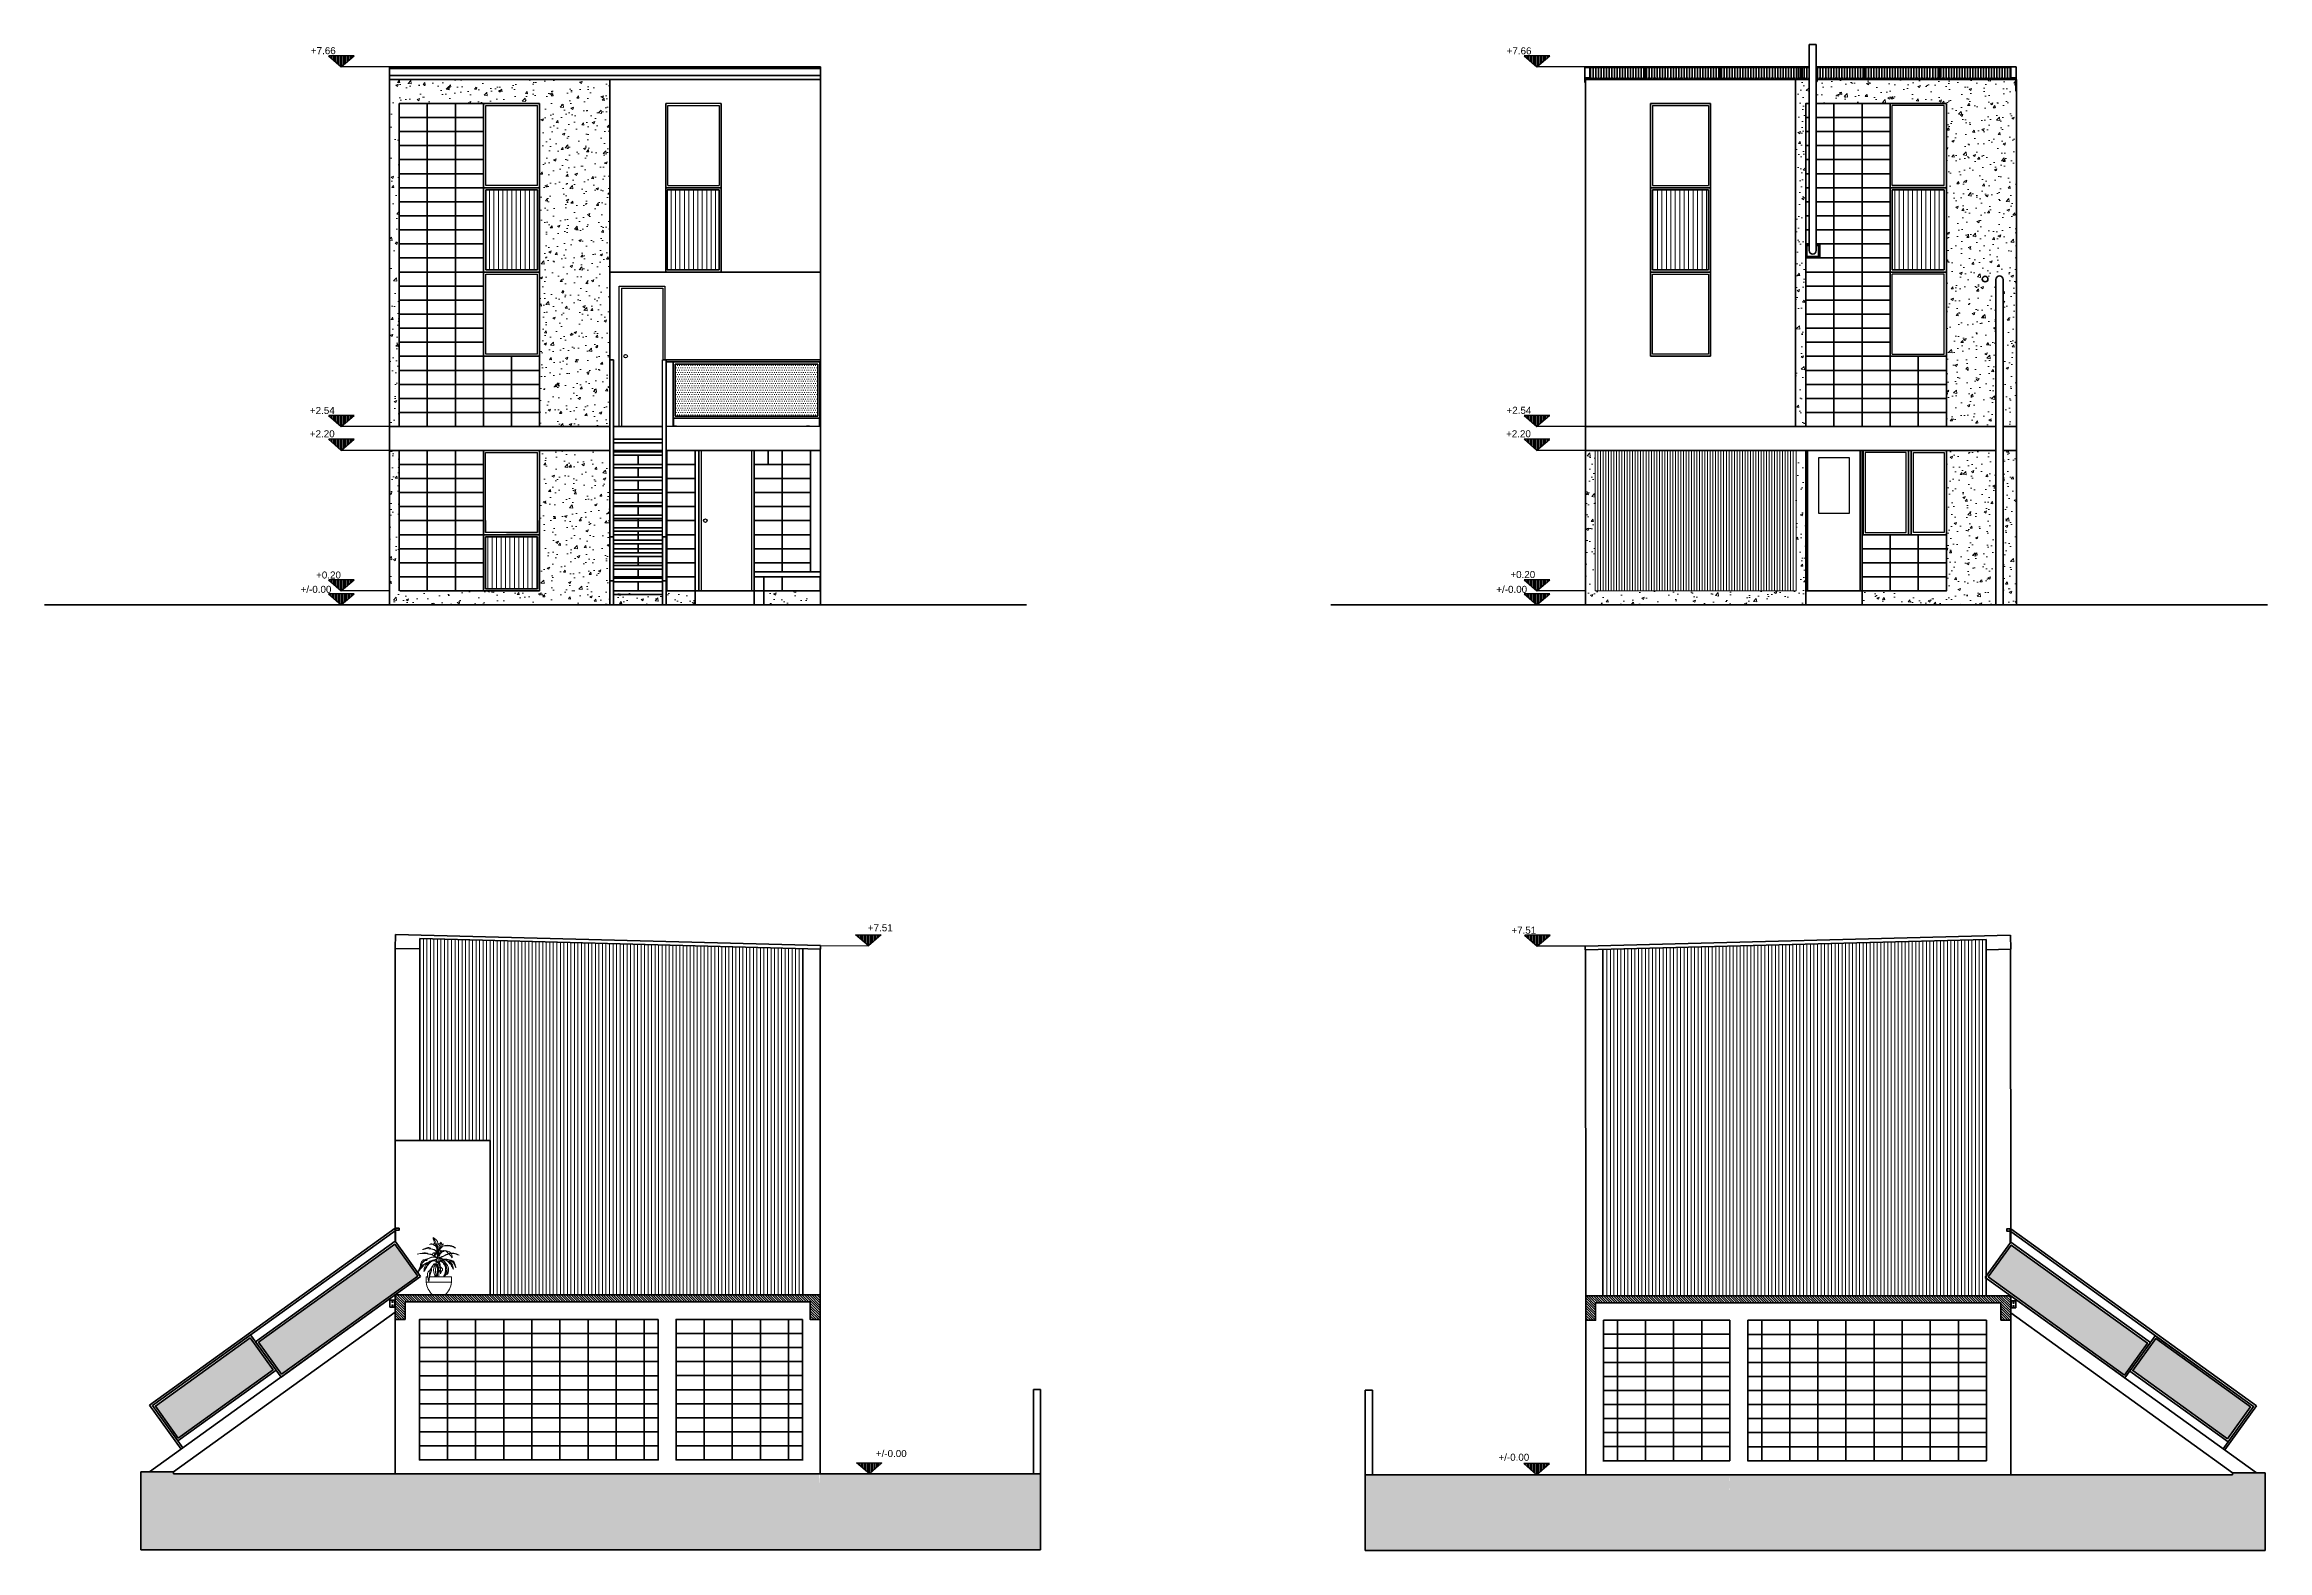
# Model space of a CAD drawing. Header units: metres. Extents: x -2569 to 4336, y -4195 to 694.
# Drawn here: x 785 to 3951, y -4195 to -2050 of the extents above; entities that cross this region are included whole.
import ezdxf

# ---------------------------------------------------------------- set-up
doc = ezdxf.new("R2010")
doc.units = ezdxf.units.M
doc.header["$LTSCALE"] = 5
doc.header["$MEASUREMENT"] = 0
for name, color, linetype, lineweight in [('A-ANNO-NOTE', 7, 'Continuous', 35), ('A-DOOR-FULL', 181, 'Continuous', 25), ('A-ELEV-MBE1', 7, 'Continuous', 35), ('A-ELEV-PATT', 255, 'Continuous', 18), ('A-FLOR-PATT', 253, 'Continuous', 18), ('A-FURN', 253, 'Continuous', 18), ('A-FURN-', 253, 'Continuous', 0), ('A-GLAZ-FULL', 4, 'Continuous', 25), ('A-SECT-MCUT', 7, 'Continuous', 35), ('A-SECT-PATT', 8, 'Continuous', 18)]:
    doc.layers.add(name, color=color, linetype=linetype, lineweight=lineweight)
doc.layers.add('quote', color=82, linetype='Continuous')
doc.styles.add('ARIAL', font='arial.ttf')
pattern_1 = [(50, (4617.65, 7830.093), (36.43693, -3.18782), [3.81, -41.91]), (355, (4617.65, 7830.093), (-7.04857, 38.21133), [3.048, -33.528]), (100.451, (4620.687, 7829.828), (29.3885, 35.02334), [3.238, -35.618]), (46.1842, (4617.65, 7840.253), (54.2158, -8.40847), [5.715, -62.865]), (96.6356, (4622.17, 7839.553), (47.48085, 49.4851), [4.857, -53.427]), (351.184, (4617.65, 7840.253), (47.48092, 49.48502), [4.572, -50.292]), (21, (4622.73, 7837.713), (30.322976, -20.4531), [3.81, -41.91]), (326, (4622.73, 7837.713), (12.3604, 36.83759), [3.048, -33.528]), (71.4514, (4625.258, 7836.01), (42.6833, 16.38457), [3.238, -35.618]), (37.5, (4617.651, 7830.093), (0.61772, 16.911008), [0, -33.1216, 0, -34.036, 0, -33.655]), (7.5, (4617.651, 7830.093), (13.363933, 20.036115), [0, -19.4056, 0, -32.3596, 0, -12.827]), (327.5, (4606.323, 7830.093), (27.118119, -1.145749), [0, -12.7, 0, -39.624, 0, -52.578]), (317.5, (4601.243, 7830.093), (29.625836, 5.0853), [0, -16.51, 0, -26.3144, 0, -37.338])]
pattern_2 = [(50, (1451.9, -9174.13), (36.43693, -3.18782), [3.81, -41.91]), (355, (1451.9, -9174.13), (-7.04857, 38.21133), [3.048, -33.528]), (100.451, (1454.936, -9174.397), (29.3885, 35.02334), [3.238, -35.618]), (46.1842, (1451.9, -9163.97), (54.2158, -8.40847), [5.715, -62.865]), (96.6356, (1456.42, -9164.67), (47.48085, 49.4851), [4.857, -53.427]), (351.184, (1451.9, -9163.97), (47.4809, 49.48502), [4.572, -50.292]), (21, (1456.98, -9166.51), (30.32298, -20.4531), [3.81, -41.91]), (326, (1456.98, -9166.51), (12.3604, 36.8376), [3.048, -33.528]), (71.4514, (1459.506, -9168.215), (42.6833, 16.38457), [3.238, -35.618]), (37.5, (1451.9, -9174.131), (0.61772, 16.911008), [0, -33.1216, 0, -34.036, 0, -33.655]), (7.5, (1451.9, -9174.13), (13.363933, 20.036115), [0, -19.4056, 0, -32.3596, 0, -12.827]), (327.5, (1440.571, -9174.131), (27.11812, -1.14575), [0, -12.7, 0, -39.624, 0, -52.578]), (317.5, (1435.49, -9174.13), (29.62584, 5.0853), [0, -16.51, 0, -26.3144, 0, -37.338])]

msp = doc.modelspace()

# ---------------------------------------------------------------- texts
at = {"layer": 'quote', "char_height": 10, "style": 'ARIAL'}
for s, insert, attachment_point in [('+7.66', (1164.5, -2054.2), 1), ('+7.66', (2867.3, -2054.5), 1), ('+2.54', (1163.1, -2566.5), 1), ('+2.54', (2867.1, -2566.3), 1), ('+2.20', (1163, -2599.7), 1), ('+2.20', (2866.4, -2599.7), 1), ('+0.20', (1171.9, -2800.8), 1), ('+0.20', (2872.6, -2800.1), 1), ('+/-0.00', (1193.7, -2821.2), 3), ('+/-0.00', (2896.4, -2821.2), 3), ('+7.51', (1993, -3303.1), 3), ('+7.51', (2874, -3306.6), 1), ('+/-0.00', (2012.9, -4051.7), 3), ('+/-0.00', (2855.6, -4057), 1)]:
    msp.add_mtext(s, dxfattribs=dict(at, insert=insert, attachment_point=attachment_point))

# ---------------------------------------------------------------- hatches: boundary and pattern name
at = {"layer": 'A-ELEV-PATT'}
h = msp.add_hatch(dxfattribs=at)
h.set_pattern_fill('ANSI31', color=256, scale=0.5, angle=225, style=0)
h.set_pattern_definition([(270, (21656.1483, -15248.9204), (1.5875, -4e-15), [])])
h.paths.add_polyline_path([(1189.4, -2066.6), (1207.8, -2082.4), (1226.2, -2066.6)])
h = msp.add_hatch(dxfattribs=at)
h.set_pattern_fill('ANSI31', color=256, scale=0.5, angle=225, style=0)
h.set_pattern_definition([(270, (23358.7032, -15248.9204), (1.5875, -4e-15), [])])
h.paths.add_polyline_path([(2892, -2066.6), (2910.4, -2082.4), (2928.8, -2066.6)])
h = msp.add_hatch(dxfattribs=at)
h.set_pattern_fill('AR-CONC', color=256, scale=0.2, style=0)
h.set_pattern_definition(pattern_1)
h.paths.add_polyline_path([(1590.2, -2100.4), (1276.2, -2100.4), (1276.2, -2594.4), (1290.2, -2594.4), (1290.2, -2574.4), (1290.2, -2554.4), (1290.2, -2534.4), (1290.2, -2514.4), (1290.2, -2494.4), (1290.2, -2474.4), (1290.2, -2454.4), (1290.2, -2434.4), (1290.2, -2414.4), (1290.2, -2394.4), (1290.2, -2374.4), (1290.2, -2354.4), (1290.2, -2334.4), (1290.2, -2314.4), (1290.2, -2294.4), (1290.2, -2274.4), (1290.2, -2254.4), (1290.2, -2234.4), (1290.2, -2214.4), (1290.2, -2194.4), (1290.2, -2174.4), (1290.2, -2154.4), (1290.2, -2134.4), (1330.2, -2134.4), (1370.2, -2134.4), (1410.2, -2134.4), (1490.2, -2134.4), (1490.2, -2594.4), (1590.2, -2594.4), (1590.2, -2499.4)])
h = msp.add_hatch(dxfattribs=at)
h.set_pattern_fill('AR-CONC', color=256, scale=0.2, angle=180, style=0)
h.set_pattern_definition(pattern_2)
h.paths.add_polyline_path([(3293.4, -2174.4), (3293.4, -2154.4), (3293.4, -2134.4), (3298.1, -2134.4), (3298.1, -2100.4), (3278.4, -2100.4), (3278.4, -2102), (3278.4, -2594.4), (3293.4, -2594.4), (3293.4, -2574.4), (3293.4, -2554.4), (3293.4, -2534.4), (3293.4, -2514.4), (3293.4, -2494.4), (3293.4, -2474.4), (3293.4, -2454.4), (3293.4, -2434.4), (3293.4, -2414.4), (3293.4, -2394.4), (3293.4, -2374.4), (3293.4, -2354.4), (3293.4, -2334.4), (3293.4, -2314.4), (3293.4, -2294.4), (3293.4, -2274.4), (3293.4, -2254.4), (3293.4, -2234.4), (3293.4, -2214.4), (3293.4, -2194.4)])
h.paths.add_polyline_path([(3593.4, -2114.6), (3593.4, -2100.4), (3308.1, -2100.4), (3308.1, -2134.4), (3333.4, -2134.4), (3373.4, -2134.4), (3413.4, -2134.4), (3463.4, -2134.4), (3493.4, -2134.4), (3493.4, -2254.4), (3493.4, -2379.4), (3493.4, -2494.4), (3493.4, -2514.4), (3493.4, -2534.4), (3493.4, -2554.4), (3493.4, -2574.4), (3493.4, -2594.4), (3564.1, -2594.4), (3564.1, -2379.9), (3574.1, -2379.9), (3574.1, -2594.4), (3593.4, -2594.4)])
h.paths.add_polyline_path([(3552.6, -2384.4, -1), (3544.6, -2384.4, -1)], flags=16)
h = msp.add_hatch(dxfattribs=at)
h.set_pattern_fill('ANSI31', color=256, scale=2, angle=45, style=0)
h.set_pattern_definition([(90, (4593.7384, 10757.5484), (-6.35, 7e-16), [])])
h.paths.add_polyline_path([(1487.2, -2257.4), (1443.2, -2257.4), (1413.4, -2257.4), (1413.4, -2371.4), (1443.2, -2371.4), (1487.2, -2371.4)])
h = msp.add_hatch(dxfattribs=at)
h.set_pattern_fill('ANSI31', color=256, scale=2, angle=45, style=0)
h.set_pattern_definition([(90, (4852.3384, 10757.5484), (-6.35, 7e-16), [])])
h.paths.add_polyline_path([(1745.8, -2257.4), (1701.8, -2257.4), (1672, -2257.4), (1672, -2371.4), (1701.8, -2371.4), (1745.8, -2371.4)])
h = msp.add_hatch(dxfattribs=at)
h.set_pattern_fill('ANSI31', color=256, scale=2, angle=405, style=0)
h.set_pattern_definition([(90, (1113.4546, -8026.506), (-6.35, 4e-15), [])])
h.paths.add_polyline_path([(3078.4, -2371.4), (3122.4, -2371.4), (3152.4, -2371.4), (3152.4, -2257.4), (3122.5, -2257.4), (3078.4, -2257.4)])
h = msp.add_hatch(dxfattribs=at)
h.set_pattern_fill('ANSI31', color=256, scale=2, angle=405, style=0)
h.set_pattern_definition([(90, (1451.3994, -8026.506), (-6.35, 4e-15), [])])
h.paths.add_polyline_path([(3416.4, -2371.4), (3460.4, -2371.4), (3490.4, -2371.4), (3490.4, -2257.4), (3460.4, -2257.4), (3416.4, -2257.4)])
h = msp.add_hatch(dxfattribs=at)
h.set_pattern_fill('DOTS', color=256, scale=2, style=0)
h.set_pattern_definition([(0, (5737.643, 7830.0935), (1.5875, 3.175), [0, -3.175])])
h.paths.add_polyline_path([(1683.2, -2505.4), (1683.2, -2579.4), (1886.2, -2579.4), (1886.2, -2505.4)])
h = msp.add_hatch(dxfattribs=at)
h.set_pattern_fill('ANSI31', color=256, scale=0.5, angle=225, style=0)
h.set_pattern_definition([(270, (21656.1483, -15760.9875), (1.5875, -4e-15), [])])
h.paths.add_polyline_path([(1189.4, -2578.6), (1207.8, -2594.5), (1226.2, -2578.6)])
h = msp.add_hatch(dxfattribs=at)
h.set_pattern_fill('ANSI31', color=256, scale=0.5, angle=225, style=0)
h.set_pattern_definition([(270, (23358.7032, -15760.9875), (1.5875, -4e-15), [])])
h.paths.add_polyline_path([(2892, -2578.6), (2910.4, -2594.5), (2928.8, -2578.6)])
h = msp.add_hatch(dxfattribs=at)
h.set_pattern_fill('ANSI31', color=256, scale=0.5, angle=225, style=0)
h.set_pattern_definition([(270, (21656.1483, -15795.0016), (1.5875, -4e-15), [])])
h.paths.add_polyline_path([(1189.4, -2612.6), (1207.8, -2628.5), (1226.2, -2612.6)])
h = msp.add_hatch(dxfattribs=at)
h.set_pattern_fill('ANSI31', color=256, scale=0.5, angle=225, style=0)
h.set_pattern_definition([(270, (23358.7032, -15795.0016), (1.5875, -4e-15), [])])
h.paths.add_polyline_path([(2892, -2612.6), (2910.4, -2628.5), (2928.8, -2612.6)])
h = msp.add_hatch(dxfattribs=at)
h.set_pattern_fill('AR-CONC', color=256, scale=0.2, style=0)
h.set_pattern_definition(pattern_1)
h.paths.add_polyline_path([(1490.2, -2748.4), (1490.2, -2828.4), (1291.2, -2828.4), (1290.2, -2828.4), (1290.2, -2808.4), (1290.2, -2788.4), (1290.2, -2768.4), (1290.2, -2748.4), (1290.2, -2728.4), (1290.2, -2708.4), (1290.2, -2688.4), (1290.2, -2668.4), (1290.2, -2648.4), (1290.2, -2628.4), (1276.2, -2628.4), (1276.2, -2817.4), (1276.2, -2848.4), (1276.2, -2848.4), (1590.2, -2848.4), (1590.2, -2628.4), (1490.2, -2628.4)])
h = msp.add_hatch(dxfattribs=at)
h.set_pattern_fill('AR-CONC', color=256, scale=0.2, angle=180, style=0)
h.set_pattern_definition(pattern_2)
h.paths.add_polyline_path([(2979.4, -2848.4), (3293.4, -2848.4), (3293.4, -2628.4), (3288.5, -2628.4), (3279.4, -2628.4), (3279.4, -2828.4), (2993.4, -2828.4), (2993.4, -2628.4), (2979.4, -2628.4)])
h = msp.add_hatch(dxfattribs=at)
h.set_pattern_fill('AR-CONC', color=256, scale=0.2, angle=180, style=0)
h.set_pattern_definition([(50, (1451.9, -9174.13), (36.43693, -3.18782), [3.81, -41.91]), (355, (1451.9, -9174.13), (-7.04857, 38.21133), [3.048, -33.528]), (100.451, (1454.936, -9174.397), (29.3885, 35.02334), [3.238, -35.618]), (46.1842, (1451.9, -9163.97), (54.2158, -8.40847), [5.715, -62.865]), (96.6356, (1456.42, -9164.67), (47.48085, 49.4851), [4.857, -53.427]), (351.184, (1451.9, -9163.97), (47.4809, 49.48502), [4.572, -50.292]), (21, (1456.98, -9166.51), (30.32298, -20.4531), [3.81, -41.91]), (326, (1456.98, -9166.51), (12.3604, 36.8376), [3.048, -33.528]), (71.4514, (1459.506, -9168.215), (42.6833, 16.38457), [3.238, -35.618]), (37.5, (1451.9, -9174.131), (0.61772, 16.911008), [0, -33.1216, 0, -34.036, 0, -33.655]), (7.5, (1451.9, -9174.13), (13.363933, 20.036115), [0, -19.4056, 0, -32.3596, 0, -12.827]), (327.5, (1440.571, -9174.131), (27.11812, -1.14575), [0, -12.7, 0, -39.624, 0, -52.578]), (317.5, (1435.49, -9174.13), (29.62584, 5.0853), [0, -16.51, 0, -26.3144, 0, -37.338])])
h.paths.add_polyline_path([(3373.4, -2848.4), (3564.1, -2848.4), (3564.1, -2628.4), (3493.4, -2628.4), (3493.4, -2748.4), (3493.4, -2768.4), (3493.4, -2788.4), (3493.4, -2808.4), (3493.4, -2828.4), (3453.4, -2828.4), (3413.4, -2828.4), (3373.4, -2828.4)])
h.paths.add_polyline_path([(3574.1, -2848.4), (3593.4, -2848.4), (3593.4, -2628.4), (3574.1, -2628.4)])
h = msp.add_hatch(dxfattribs=at)
h.set_pattern_fill('ANSI31', color=256, scale=2, angle=45, style=0)
h.set_pattern_definition([(90, (4616.651, 7830.0935), (-6.35, 7e-16), [])])
h.paths.add_polyline_path([(1487.2, -2751.4), (1413.2, -2751.4), (1413.2, -2825.4), (1487.2, -2825.4)])
h = msp.add_hatch(dxfattribs=at)
h.set_pattern_fill('ANSI31', color=256, scale=0.5, angle=225, style=0)
h.set_pattern_definition([(270, (21656.1483, -15994.9965), (1.5875, -4e-15), [])])
h.paths.add_polyline_path([(1189.4, -2812.6), (1207.8, -2828.5), (1226.2, -2812.6)])
h = msp.add_hatch(dxfattribs=at)
h.set_pattern_fill('ANSI31', color=256, scale=0.5, angle=225, style=0)
h.set_pattern_definition([(270, (23358.7032, -15994.9965), (1.5875, -4e-15), [])])
h.paths.add_polyline_path([(2892, -2812.6), (2910.4, -2828.5), (2928.8, -2812.6)])
h = msp.add_hatch(dxfattribs=at)
h.set_pattern_fill('ANSI31', color=256, scale=0.5, angle=225, style=0)
h.set_pattern_definition([(270, (21655.9734, -16014.9965), (1.5875, -4e-15), [])])
h.paths.add_polyline_path([(1189.2, -2832.6), (1207.6, -2848.5), (1226, -2832.6)])
h = msp.add_hatch(dxfattribs=at)
h.set_pattern_fill('AR-CONC', color=256, scale=0.2, style=0)
h.set_pattern_definition(pattern_1)
h.paths.add_polyline_path([(1665.2, -2831.9), (1595.2, -2831.9), (1595.2, -2846.9), (1665.2, -2846.9)])
h.paths.add_polyline_path([(1711.7, -2828.4), (1671.2, -2828.4), (1670.2, -2828.4), (1670.2, -2848.4), (1711.7, -2848.4)])
h.paths.add_polyline_path([(1876.2, -2828.4), (1809.7, -2828.4), (1809.7, -2848.4), (1876.2, -2848.4)])
h = msp.add_hatch(dxfattribs=at)
h.set_pattern_fill('ANSI31', color=256, scale=0.5, angle=225, style=0)
h.set_pattern_definition([(270, (23358.7032, -16014.9965), (1.5875, -4e-15), [])])
h.paths.add_polyline_path([(2892, -2832.6), (2910.4, -2848.5), (2928.8, -2832.6)])
h = msp.add_hatch(dxfattribs=at)
h.set_pattern_fill('ANSI31', color=256, scale=0.5, angle=225, style=0)
h.set_pattern_definition([(270, (22270.1483, -16500.507), (1.5875, -4e-15), [])])
h.paths.add_polyline_path([(1977, -3318.1), (1958.6, -3334), (1940.2, -3318.1)])
h = msp.add_hatch(dxfattribs=at)
h.set_pattern_fill('ANSI31', color=256, scale=0.5, angle=225, style=0)
h.set_pattern_definition([(270, (23359.2527, -16501.0562), (1.5875, -4e-15), [])])
h.paths.add_polyline_path([(2892.5, -3318.7), (2910.9, -3334.6), (2929.3, -3318.7)])
h = msp.add_hatch(dxfattribs=at)
h.set_pattern_fill('ANSI31', color=256, scale=0.5, angle=225, style=0)
h.set_pattern_definition([(270, (22269.0531, -17252.347), (1.5875, -4e-15), [])])
h.paths.add_polyline_path([(1978.1, -4070), (1959.7, -4085.8), (1941.3, -4070)])
h = msp.add_hatch(dxfattribs=at)
h.set_pattern_fill('ANSI31', color=256, scale=0.5, angle=225, style=0)
h.set_pattern_definition([(270, (23358.1575, -17253.4661), (1.5875, -4e-15), [])])
h.paths.add_polyline_path([(2891.4, -4071.1), (2909.8, -4087), (2928.2, -4071.1)])
at = {"layer": 'A-SECT-PATT'}
h = msp.add_hatch(dxfattribs=at)
h.set_pattern_fill('ANSI31', color=256, scale=40, angle=315, style=0)
h.set_pattern_definition([(270, (9999.702, -11492.566), (5, -7e-15), [])])
h.paths.add_polyline_path([(1319.6, -3323.6), (1865.2, -3337.8), (1865.2, -3830.9), (1661.3, -3830.9), (1581.3, -3830.9), (1418.6, -3830.9), (1418.6, -3610.9), (1320.8, -3610.9)])
h = msp.add_hatch(dxfattribs=at)
h.set_pattern_fill('ANSI31', color=256, scale=40, angle=135, style=0)
h.set_pattern_definition([(90, (-5130.091, 3104.019), (-5, 6e-15), [])])
h.paths.add_polyline_path([(3550, -3324.7), (3004.4, -3338.9), (3004.4, -3832), (3208.3, -3832), (3288.3, -3832), (3550, -3832), (3550, -3806.8), (3548.8, -3805.9), (3550, -3804.2)])
h = msp.add_hatch(dxfattribs=at)
h.set_pattern_fill('DOTS', color=256, scale=40, angle=542.9169, style=0)
h.set_pattern_definition([(182.91694, (2683.8407, -6478.8997), (-1.1211598, -2.5603712), [0, -2.5])])
h.paths.add_polyline_path([(1110.7, -3937.4), (975.7, -4034.6), (943, -3989.1), (1078, -3892)])
h.paths.add_polyline_path([(1316.6, -3804.1), (1122.7, -3943.7), (1089.9, -3898.3), (1283.9, -3758.7)])
h = msp.add_hatch(dxfattribs=at)
h.set_pattern_fill('DOTS', color=256, scale=40, angle=362.9169, style=0)
h.set_pattern_definition([(2.91694, (2185.7701, -1909.647), (1.1211598, 2.5603712), [0, -2.5])])
h.paths.add_polyline_path([(3758.9, -3938.5), (3893.9, -4035.7), (3926.6, -3990.3), (3791.6, -3893.1)])
h.paths.add_polyline_path([(3553, -3805.2), (3747, -3944.9), (3779.7, -3899.4), (3585.7, -3759.8)])
h = msp.add_hatch(dxfattribs=at)
h.set_pattern_fill('ANSI31', color=256, scale=20, angle=270, style=0)
h.set_pattern_definition([(315, (2683.8407, -6478.8997), (1.767767, 1.767767), [])])
h.paths.add_polyline_path([(1875.6, -3830.9), (1875.6, -3830.9), (1889.6, -3830.9), (1889.6, -3865.9), (1875.6, -3865.9), (1875.6, -3840.9), (1298.6, -3840.9), (1298.6, -3865.8), (1284.6, -3865.8), (1284.6, -3830.9), (1298.6, -3830.9)])
h = msp.add_hatch(dxfattribs=at)
h.set_pattern_fill('ANSI31', color=256, scale=20, angle=90, style=0)
h.set_pattern_definition([(135, (2185.7701, -1909.647), (-1.767767, -1.767767), [])])
h.paths.add_polyline_path([(2994, -3832), (2994, -3832), (2980, -3832), (2980, -3867), (2994, -3867), (2994, -3842), (3571, -3842), (3571, -3866.9), (3585, -3866.9), (3585, -3832), (3571, -3832)])
h = msp.add_hatch(dxfattribs=at)
h.set_pattern_fill('DOTS', color=256, scale=100, angle=270, style=0)
h.set_pattern_definition([(180, (2203.612, -5440.563), (-3.125, -6.25), [0, -6.25])])
h.paths.add_polyline_path([(1340.2, -4085.8), (1319.1, -4085.8), (1319.1, -4085.8), (1659.6, -4085.8), (1659.6, -4118.3), (1659.6, -4085.8), (1636.7, -4085.8), (1634.1, -4085.8), (1709.1, -4085.8), (1709.1, -4118.3), (1689.2, -4118.3), (1709.1, -4118.3), (1709.1, -4085.8), (1855.5, -4085.8), (1855.5, -4110.8), (1855.5, -4085.8), (1834.5, -4085.8), (1909.5, -4085.8), (1908.3, -4085.8), (1888.3, -4085.8), (1889.6, -4103.3), (1889.6, -4085.8), (2203.6, -4085.8), (2203.6, -4193.7), (922.1, -4193.7), (922.1, -4082.9), (968.8, -4082.9), (968.8, -4085.8), (1285.1, -4085.8), (1285.1, -4110.8), (1285.1, -4085.8), (1265.2, -4085.8)])
h = msp.add_hatch(dxfattribs=at)
h.set_pattern_fill('DOTS', color=256, scale=100, angle=90, style=0)
h.set_pattern_definition([(360, (2665.999, -2947.984), (3.125, 6.25), [0, -6.25])])
h.paths.add_polyline_path([(3529.5, -4086.9), (3550.5, -4086.9), (3552.7, -4086.9), (3210.6, -4086.9), (3210, -4119.4), (3210.6, -4086.9), (3231.5, -4086.9), (3238.7, -4086.9), (3163.7, -4086.9), (3164.1, -4086.9), (3184, -4086.9), (3185, -4119.4), (3183.8, -4086.9), (3014.1, -4086.9), (3014.1, -4111.9), (3014.1, -4086.9), (3035.1, -4086.9), (2960.1, -4086.9), (2980, -4086.9), (2980, -4104.4), (2980, -4086.9), (2666, -4086.9), (2666, -4194.8), (3947.5, -4194.8), (3947.5, -4084), (3900.8, -4084), (3900.8, -4086.9), (3584.5, -4086.9), (3584.5, -4111.9), (3584.5, -4086.9), (3604.5, -4086.9)])

# ---------------------------------------------------------------- linework, layer by layer
at = {"layer": 'A-ANNO-NOTE'}
for p, q in [((3276.1, -2083.4), (3276.1, -2098.1)), ((3279.9, -2083.4), (3279.9, -2099.9)), ((3282.7, -2083.4), (3282.7, -2098.2)), ((2978.4, -2104.3), (2978.7, -2104.3)), ((2979.4, -2594.4), (2979.4, -2100.4)), ((2980.5, -2100.4), (2980.5, -2098.1)), ((2980.5, -2099.3), (2980.8, -2099)), ((1669.8, -2134.4), (1669.8, -2254.4)), ((1748.8, -2254.4), (1748.8, -2134.4)), ((3072, -2254.4), (3072, -2134.4)), ((3072, -2134.4), (3157.7, -2134.4)), ((3157.7, -2134.4), (3157.7, -2254.4)), ((1669.8, -2254.4), (1748.8, -2254.4)), ((1669.8, -2254.4), (1669.8, -2374.4)), ((1672, -2257.4), (1745.8, -2257.4)), ((1748.8, -2254.4), (1748.8, -2374.4)), ((3157.7, -2254.4), (3072, -2254.4)), ((3072, -2254.4), (3072, -2374.4)), ((3075, -2257.4), (3154.7, -2257.4)), ((3075, -2371.4), (3075, -2257.4)), ((3154.7, -2257.4), (3154.7, -2371.4)), ((3157.7, -2254.4), (3157.7, -2374.4)), ((3154.7, -2371.4), (3075, -2371.4)), ((1590.2, -2374.4), (1890.2, -2374.4)), ((3072, -2374.4), (3157.7, -2374.4)), ((3072, -2494.4), (3072, -2374.4)), ((3157.7, -2374.4), (3157.7, -2494.4)), ((3157.7, -2494.4), (3072, -2494.4)), ((1890.2, -2628.4), (1890.2, -2593.9)), ((1890.2, -2828.4), (1890.2, -2848.4)), ((1284.6, -3610.9), (1419.7, -3610.9))]:
    msp.add_line(p, q, dxfattribs=at)
at = {"layer": 'A-DOOR-FULL'}
for p, q in [((1603.7, -2594.4), (1603.7, -2394.4)), ((1603.7, -2394.4), (1668.7, -2394.4)), ((1606.7, -2397.4), (1665.7, -2397.4)), ((1606.7, -2397.4), (1606.7, -2594.4)), ((1665.7, -2397.4), (1665.7, -2499.4)), ((1668.7, -2394.4), (1668.7, -2499.4)), ((1665.2, -2751.3), (1665.2, -2499.4)), ((1720.2, -2628.4), (1720.2, -2828.4)), ((1792.2, -2828.4), (1792.2, -2628.4))]:
    msp.add_line(p, q, dxfattribs=at)
msp.add_lwpolyline([(1716.7, -2628.4), (1795.7, -2628.4), (1795.7, -2828.4), (1716.7, -2828.4)], close=True, dxfattribs=at)
msp.add_circle((1612.7, -2494.1), 2.5, dxfattribs=at)
at = {"layer": 'A-DOOR-FULL', "ltscale": 0.8}
msp.add_circle((1726.2, -2728.4), 2.5, dxfattribs=at)
at = {"layer": 'A-ELEV-MBE1'}
for p, q in [((3298.1, -2050.4), (3308.1, -2050.4)), ((3298.1, -2050.4), (3298.1, -2343.8)), ((3308.1, -2050.4), (3308.1, -2343.8)), ((1276.2, -2082.4), (1590.2, -2082.4)), ((1276.2, -2100.4), (1276.2, -2082.4)), ((1276.2, -2084.4), (1590.2, -2084.4)), ((1590.2, -2082.4), (1890.2, -2082.4)), ((1590.2, -2084.4), (1890.2, -2084.4)), ((1890.2, -2100.4), (1890.2, -2082.4)), ((2985.8, -2082.4), (2978.4, -2082.4)), ((2978.4, -2104.3), (2978.4, -2082.4)), ((2978.4, -2083.4), (3285.5, -2083.4)), ((2985.8, -2082.4), (3270.8, -2082.4)), ((2985.8, -2098.1), (2985.8, -2083.4)), ((2986.6, -2098.1), (2986.6, -2083.4)), ((2990.4, -2099.9), (2990.4, -2083.4)), ((2994.2, -2098.1), (2994.2, -2083.4)), ((2998, -2099.9), (2998, -2083.4)), ((3001.8, -2098.1), (3001.8, -2083.4)), ((3005.6, -2099.9), (3005.6, -2083.4)), ((3009.4, -2098.1), (3009.4, -2083.4)), ((3013.2, -2099.9), (3013.2, -2083.4)), ((3017, -2098.1), (3017, -2083.4)), ((3020.8, -2099.9), (3020.8, -2083.4)), ((3024.7, -2098.1), (3024.7, -2083.4)), ((3028.5, -2099.9), (3028.5, -2083.4)), ((3032.3, -2098.1), (3032.3, -2083.4)), ((3036.1, -2099.9), (3036.1, -2083.4)), ((3039.9, -2098.1), (3039.9, -2083.4)), ((3043.7, -2099.9), (3043.7, -2083.4)), ((3047.5, -2098.1), (3047.5, -2083.4)), ((3051.3, -2099.9), (3051.3, -2083.4)), ((3055.1, -2098.1), (3055.1, -2083.4)), ((3058.9, -2099.9), (3058.9, -2083.4)), ((3062.8, -2098.1), (3062.8, -2083.4)), ((3064.3, -2099.3), (3064.3, -2083.4)), ((3066.6, -2099.9), (3066.6, -2083.4)), ((3066.6, -2099.9), (3066.6, -2086.4)), ((3070.4, -2098.1), (3070.4, -2083.4)), ((3070.4, -2098.1), (3070.4, -2085.2)), ((3074.2, -2099.9), (3074.2, -2083.4)), ((3074.2, -2099.9), (3074.2, -2085.2)), ((3078, -2098.1), (3078, -2083.4)), ((3081.8, -2099.9), (3081.8, -2083.4)), ((3085.6, -2098.1), (3085.6, -2083.4)), ((3089.4, -2099.9), (3089.4, -2083.4)), ((3093.2, -2098.1), (3093.2, -2083.4)), ((3097, -2099.9), (3097, -2083.4)), ((3100.9, -2098.1), (3100.9, -2083.4)), ((3104.7, -2099.9), (3104.7, -2083.4)), ((3108.5, -2098.1), (3108.5, -2083.4)), ((3112.3, -2099.9), (3112.3, -2083.4)), ((3116.1, -2098.1), (3116.1, -2083.4)), ((3119.9, -2099.9), (3119.9, -2083.4)), ((3123.7, -2098.1), (3123.7, -2083.4)), ((3127.5, -2099.9), (3127.5, -2083.4)), ((3131.3, -2098.1), (3131.3, -2083.4)), ((3135.1, -2099.9), (3135.1, -2083.4)), ((3139, -2098.1), (3139, -2083.4)), ((3142.8, -2099.9), (3142.8, -2083.4)), ((3146.6, -2098.1), (3146.6, -2083.4)), ((3150.4, -2099.9), (3150.4, -2083.4)), ((3154.2, -2098.1), (3154.2, -2083.4)), ((3158, -2099.9), (3158, -2083.4)), ((3161.8, -2098.1), (3161.8, -2083.4)), ((3165.6, -2099.9), (3165.6, -2083.4)), ((3169.4, -2098.1), (3169.4, -2083.4)), ((3171, -2099.3), (3171, -2083.4)), ((3173.2, -2099.9), (3173.2, -2083.4)), ((3173.2, -2099.9), (3173.2, -2086.4)), ((3177.1, -2098.1), (3177.1, -2083.4)), ((3180.9, -2099.9), (3180.9, -2083.4)), ((3184.7, -2098.1), (3184.7, -2083.4)), ((3188.5, -2099.9), (3188.5, -2083.4)), ((3192.3, -2098.1), (3192.3, -2083.4)), ((3196.1, -2099.9), (3196.1, -2083.4)), ((3199.9, -2098.1), (3199.9, -2083.4)), ((3203.7, -2099.9), (3203.7, -2083.4)), ((3207.5, -2098.1), (3207.5, -2083.4)), ((3211.3, -2099.9), (3211.3, -2083.4)), ((3215.2, -2098.1), (3215.2, -2083.4)), ((3219, -2099.9), (3219, -2083.4)), ((3222.8, -2098.1), (3222.8, -2083.4)), ((3226.6, -2099.9), (3226.6, -2083.4)), ((3230.4, -2098.1), (3230.4, -2083.4)), ((3234.2, -2099.9), (3234.2, -2083.4)), ((3238, -2098.1), (3238, -2083.4)), ((3241.8, -2099.9), (3241.8, -2083.4)), ((3245.6, -2098.1), (3245.6, -2083.4)), ((3249.4, -2099.9), (3249.4, -2083.4)), ((3253.3, -2098.1), (3253.3, -2083.4)), ((3257.1, -2099.9), (3257.1, -2083.4)), ((3260.9, -2098.1), (3260.9, -2083.4)), ((3264.7, -2099.9), (3264.7, -2083.4)), ((3268.5, -2098.1), (3268.5, -2083.4)), ((3270.8, -2082.4), (3278.1, -2082.4)), ((3272.3, -2099.9), (3272.3, -2083.4)), ((3285.5, -2082.4), (3278.1, -2082.4)), ((3284.5, -2082.4), (3298.1, -2082.4)), ((3285.5, -2083.4), (3298.1, -2083.4)), ((3285.5, -2099), (3285.5, -2083.4)), ((3288.3, -2099.7), (3288.3, -2083.4)), ((3291.1, -2098.1), (3291.1, -2083.4)), ((3294.9, -2099.9), (3294.9, -2083.4)), ((3308.1, -2082.4), (3585.3, -2082.4)), ((3308.1, -2083.4), (3585.3, -2083.4)), ((3310.1, -2099.9), (3310.1, -2083.4)), ((3313.9, -2098.1), (3313.9, -2083.4)), ((3317.7, -2099.9), (3317.7, -2083.4)), ((3321.6, -2098.1), (3321.6, -2083.4)), ((3325.4, -2099.9), (3325.4, -2083.4)), ((3329.2, -2098.1), (3329.2, -2083.4)), ((3333, -2099.9), (3333, -2083.4)), ((3336.8, -2098.1), (3336.8, -2083.4)), ((3340.6, -2099.9), (3340.6, -2083.4)), ((3344.4, -2098.1), (3344.4, -2083.4)), ((3348.2, -2099.9), (3348.2, -2083.4)), ((3352, -2098.1), (3352, -2083.4)), ((3355.8, -2099.9), (3355.8, -2083.4)), ((3359.7, -2098.1), (3359.7, -2083.4)), ((3363.5, -2099.9), (3363.5, -2083.4)), ((3367.3, -2098.1), (3367.3, -2083.4)), ((3371.1, -2099.9), (3371.1, -2083.4)), ((3374.9, -2098.1), (3374.9, -2083.4)), ((3376.4, -2099.3), (3376.4, -2083.4)), ((3378.7, -2099.9), (3378.7, -2083.4)), ((3378.7, -2099.9), (3378.7, -2086.4)), ((3382.5, -2098.1), (3382.5, -2083.4)), ((3382.5, -2098.1), (3382.5, -2085.2)), ((3386.3, -2099.9), (3386.3, -2083.4)), ((3386.3, -2099.9), (3386.3, -2085.2)), ((3390.1, -2098.1), (3390.1, -2083.4)), ((3393.9, -2099.9), (3393.9, -2083.4)), ((3397.8, -2098.1), (3397.8, -2083.4)), ((3401.6, -2099.9), (3401.6, -2083.4)), ((3405.4, -2098.1), (3405.4, -2083.4)), ((3409.2, -2099.9), (3409.2, -2083.4)), ((3413, -2098.1), (3413, -2083.4)), ((3416.8, -2099.9), (3416.8, -2083.4)), ((3420.6, -2098.1), (3420.6, -2083.4)), ((3424.4, -2099.9), (3424.4, -2083.4)), ((3428.2, -2098.1), (3428.2, -2083.4)), ((3432, -2099.9), (3432, -2083.4)), ((3435.9, -2098.1), (3435.9, -2083.4)), ((3439.7, -2099.9), (3439.7, -2083.4)), ((3443.5, -2098.1), (3443.5, -2083.4)), ((3447.3, -2099.9), (3447.3, -2083.4)), ((3451.1, -2098.1), (3451.1, -2083.4)), ((3454.9, -2099.9), (3454.9, -2083.4)), ((3458.7, -2098.1), (3458.7, -2083.4)), ((3462.5, -2099.9), (3462.5, -2083.4)), ((3466.3, -2098.1), (3466.3, -2083.4)), ((3470.1, -2099.9), (3470.1, -2083.4)), ((3474, -2098.1), (3474, -2083.4)), ((3477.8, -2099.9), (3477.8, -2083.4)), ((3481.6, -2098.1), (3481.6, -2083.4)), ((3483.1, -2099.3), (3483.1, -2083.4)), ((3485.4, -2099.9), (3485.4, -2083.4)), ((3485.4, -2099.9), (3485.4, -2086.4)), ((3489.2, -2098.1), (3489.2, -2083.4)), ((3493, -2099.9), (3493, -2083.4)), ((3496.8, -2098.1), (3496.8, -2083.4)), ((3500.6, -2099.9), (3500.6, -2083.4)), ((3504.4, -2098.1), (3504.4, -2083.4)), ((3508.2, -2099.9), (3508.2, -2083.4)), ((3512.1, -2098.1), (3512.1, -2083.4)), ((3515.9, -2099.9), (3515.9, -2083.4)), ((3519.7, -2098.1), (3519.7, -2083.4)), ((3523.5, -2099.9), (3523.5, -2083.4)), ((3527.3, -2098.1), (3527.3, -2083.4)), ((3531.1, -2099.9), (3531.1, -2083.4)), ((3534.9, -2098.1), (3534.9, -2083.4)), ((3538.7, -2099.9), (3538.7, -2083.4)), ((3542.5, -2098.1), (3542.5, -2083.4)), ((3546.3, -2099.9), (3546.3, -2083.4)), ((3550.2, -2098.1), (3550.2, -2083.4)), ((3554, -2099.9), (3554, -2083.4)), ((3557.8, -2098.1), (3557.8, -2083.4)), ((3561.6, -2099.9), (3561.6, -2083.4)), ((3565.4, -2098.1), (3565.4, -2083.4)), ((3569.2, -2099.9), (3569.2, -2083.4)), ((3573, -2098.1), (3573, -2083.4)), ((3576.8, -2099.9), (3576.8, -2083.4)), ((3580.6, -2098.1), (3580.6, -2083.4)), ((3584.4, -2099.9), (3584.4, -2083.4)), ((3585.3, -2082.4), (3592.6, -2082.4)), ((3585.3, -2098.1), (3585.3, -2083.4)), ((3592.6, -2116.8), (3592.6, -2082.4)), ((1276.2, -2094.4), (1590.2, -2094.4)), ((1590.2, -2094.4), (1890.2, -2094.4)), ((2985.8, -2097.8), (2978.4, -2097.8)), ((2978.7, -2098.1), (2978.7, -2104.3)), ((2984.8, -2098.1), (2978.7, -2098.1)), ((2993.6, -2100.4), (2979.4, -2100.4)), ((2993.6, -2100.4), (2979.4, -2100.4)), ((2984.8, -2098.1), (2985.8, -2098.1)), ((3278.4, -2100.4), (2993.6, -2100.4)), ((3278.4, -2100.4), (2993.6, -2100.4)), ((3278.4, -2100.4), (2993.6, -2100.4)), ((3278.4, -2100.4), (2993.6, -2100.4)), ((3064.7, -2099), (3064.3, -2099.3)), ((3076.1, -2099), (3076.5, -2099.3)), ((3171.3, -2099), (3171, -2099.3)), ((3175.2, -2099), (3175.5, -2099.3)), ((3298.1, -2100.4), (3278.4, -2100.4)), ((3298.1, -2100.4), (3278.4, -2100.4)), ((3593.4, -2100.4), (3308.1, -2100.4)), ((3593.4, -2100.4), (3308.1, -2100.4)), ((3592.4, -2100.4), (3308.1, -2100.4)), ((3592.4, -2100.4), (3308.1, -2100.4)), ((3376.8, -2099), (3376.4, -2099.3)), ((3388.2, -2099), (3388.6, -2099.3)), ((3483.5, -2099), (3483.1, -2099.3)), ((3487.3, -2099), (3487.7, -2099.3)), ((3585.3, -2097.8), (3592.6, -2097.8)), ((3585.3, -2098.1), (3592.4, -2098.1)), ((3592.1, -2099.9), (3592.1, -2098.1)), ((3592.4, -2116.8), (3592.4, -2097.1)), ((3592.6, -2116.8), (3592.4, -2116.8)), ((1290.2, -2134.4), (1290.2, -2594.4)), ((1290.2, -2134.4), (1490.2, -2134.4)), ((1410.4, -2249.4), (1410.4, -2134.4)), ((1410.4, -2134.4), (1440.2, -2134.4)), ((1490.2, -2249.4), (1490.2, -2134.4)), ((1490.2, -2134.4), (1490.2, -2594.4)), ((3298.1, -2134.4), (3293.4, -2134.4)), ((3298.1, -2134.4), (3293.4, -2134.4)), ((3493.4, -2134.4), (3308.1, -2134.4)), ((3413.4, -2254.4), (3413.4, -2134.4)), ((3463.4, -2134.4), (3413.4, -2134.4)), ((3413.4, -2134.4), (3463.4, -2134.4)), ((3463.4, -2134.4), (3493.4, -2134.4)), ((3493.4, -2134.4), (3463.4, -2134.4)), ((3493.4, -2134.4), (3493.4, -2594.4)), ((3493.4, -2254.4), (3493.4, -2134.4)), ((3293.4, -2154.4), (3293.4, -2594.4)), ((3298.1, -2154.4), (3293.4, -2154.4)), ((3298.1, -2154.4), (3293.4, -2154.4)), ((3413.4, -2257.4), (3413.4, -2154.4)), ((1410.4, -2379.4), (1410.4, -2249.4)), ((1440.2, -2254.4), (1410.4, -2254.4)), ((1410.4, -2254.4), (1440.2, -2254.4)), ((1413.4, -2371.4), (1413.4, -2257.4)), ((1413.4, -2257.4), (1443.2, -2257.4)), ((1490.2, -2254.4), (1440.2, -2254.4)), ((1440.2, -2254.4), (1490.2, -2254.4)), ((1487.2, -2257.4), (1443.2, -2257.4)), ((1487.2, -2371.4), (1487.2, -2257.4)), ((1490.2, -2379.4), (1490.2, -2249.4)), ((1672, -2371.4), (1672, -2257.4)), ((1745.8, -2371.4), (1745.8, -2257.4)), ((3413.4, -2254.4), (3463.4, -2254.4)), ((3463.4, -2254.4), (3413.4, -2254.4)), ((3463.4, -2254.4), (3413.4, -2254.4)), ((3413.4, -2379.4), (3413.4, -2257.4)), ((3416.4, -2251.4), (3490.4, -2251.4)), ((3416.4, -2371.4), (3416.4, -2257.4)), ((3416.4, -2257.4), (3460.4, -2257.4)), ((3490.4, -2257.4), (3460.4, -2257.4)), ((3493.4, -2254.4), (3463.4, -2254.4)), ((3463.4, -2254.4), (3493.4, -2254.4)), ((3463.4, -2254.4), (3493.4, -2254.4)), ((3490.4, -2371.4), (3490.4, -2257.4)), ((3493.4, -2379.4), (3493.4, -2254.4)), ((1443.2, -2371.4), (1413.4, -2371.4)), ((1443.2, -2371.4), (1487.2, -2371.4)), ((1745.8, -2371.4), (1672, -2371.4)), ((3460.4, -2371.4), (3416.4, -2371.4)), ((3460.4, -2371.4), (3490.4, -2371.4)), ((1410.4, -2374.4), (1440.2, -2374.4)), ((1440.2, -2374.4), (1410.4, -2374.4)), ((1410.4, -2494.4), (1410.4, -2379.4)), ((1440.2, -2374.4), (1490.2, -2374.4)), ((1490.2, -2374.4), (1440.2, -2374.4)), ((1490.2, -2494.4), (1490.2, -2379.4)), ((3413.4, -2374.4), (3463.4, -2374.4)), ((3463.4, -2374.4), (3413.4, -2374.4)), ((3413.4, -2494.4), (3413.4, -2379.4)), ((3493.4, -2374.4), (3463.4, -2374.4)), ((3463.4, -2374.4), (3493.4, -2374.4)), ((3493.4, -2494.4), (3493.4, -2379.4)), ((3564.1, -2384.9), (3564.1, -2848.4)), ((3574.1, -2384.9), (3574.1, -2848.4)), ((1440.2, -2494.4), (1410.4, -2494.4)), ((1440.2, -2494.4), (1490.2, -2494.4)), ((1590.2, -2751.3), (1590.2, -2499.4)), ((1595.2, -2499.4), (1590.2, -2499.4)), ((1595.2, -2751.3), (1595.2, -2499.4)), ((1670.2, -2499.4), (1665.2, -2499.4)), ((1665.2, -2499.4), (1889.2, -2499.4)), ((1670.2, -2751.3), (1670.2, -2499.4)), ((3463.4, -2494.4), (3413.4, -2494.4)), ((3463.4, -2494.4), (3493.4, -2494.4)), ((1670.2, -2502.4), (1889.2, -2502.4)), ((1680.2, -2582.4), (1680.2, -2502.4)), ((1683.2, -2579.4), (1683.2, -2505.4)), ((1683.2, -2505.4), (1886.2, -2505.4)), ((1886.2, -2579.4), (1886.2, -2505.4)), ((1889.2, -2582.4), (1889.2, -2502.4)), ((1890.2, -2582.4), (1890.2, -2502.4)), ((1890.2, -2582.4), (1890.2, -2502.4)), ((1291.2, -2594.4), (1276.2, -2594.4)), ((1595.2, -2594.4), (1665.2, -2594.4)), ((1670.2, -2594.4), (1890.2, -2593.9)), ((1680.2, -2582.4), (1889.2, -2582.4)), ((1680.2, -2582.4), (1680.2, -2594.4)), ((1680.7, -2582.4), (1680.7, -2593.9)), ((1680.7, -2593.9), (1685.2, -2593.9)), ((1683.2, -2579.4), (1886.2, -2579.4)), ((1685.2, -2593.9), (1685.2, -2594.4)), ((1874.7, -2593.9), (1870.2, -2593.9)), ((1888.7, -2582.4), (1888.7, -2593.9)), ((1889.2, -2582.4), (1889.2, -2593.9)), ((1889.2, -2582.4), (1889.2, -2593.9)), ((2979.4, -2594.4), (3278.4, -2594.4)), ((1595.2, -2612.4), (1665.2, -2612.4)), ((1595.2, -2617.4), (1665.2, -2617.4)), ((1291.2, -2628.4), (1276.2, -2628.4)), ((1290.2, -2628.4), (1290.2, -2828.4)), ((1291.2, -2628.4), (1590.2, -2628.4)), ((1410.2, -2748.4), (1410.2, -2628.4)), ((1410.2, -2628.4), (1490.2, -2628.4)), ((1490.2, -2748.4), (1490.2, -2628.4)), ((1595.2, -2628.4), (1630.7, -2628.4)), ((1665.2, -2628.4), (1595.2, -2628.4)), ((1595.2, -2630.4), (1665.2, -2630.4)), ((1595.2, -2635.4), (1665.2, -2635.4)), ((1630.7, -2648.4), (1595.2, -2648.4)), ((1595.2, -2648.4), (1630.7, -2648.4)), ((1595.2, -2648.4), (1665.2, -2648.4)), ((1595.2, -2653.4), (1665.2, -2653.4)), ((1630.7, -2628.4), (1665.2, -2628.4)), ((1630.7, -2630.4), (1630.7, -2628.4)), ((1630.7, -2635.4), (1630.7, -2648.4)), ((1630.7, -2648.4), (1630.7, -2636.9)), ((1630.7, -2648.4), (1665.2, -2648.4)), ((1665.2, -2648.4), (1630.7, -2648.4)), ((1630.7, -2666.4), (1630.7, -2653.4)), ((1630.7, -2653.4), (1630.7, -2666.4)), ((1670.2, -2628.4), (1876, -2628.4)), ((1670.2, -2628.4), (1671.2, -2628.4)), ((1671.2, -2648.4), (1670.2, -2648.4)), ((1670.2, -2648.4), (1671.2, -2648.4)), ((1671.2, -2628.4), (1671.2, -2648.4)), ((1671.2, -2648.4), (1671.2, -2668.4)), ((1711.7, -2828.4), (1711.7, -2628.4)), ((1716.7, -2628.4), (1716.7, -2828.4)), ((1876, -2628.4), (1890.2, -2628.4)), ((1890.2, -2628.4), (1890.2, -2848.4)), ((3564.1, -2628.4), (2979.4, -2628.4)), ((3293.4, -2628.4), (3293.4, -2848.4)), ((3295.9, -2828.4), (3295.9, -2628.4)), ((3370.9, -2628.4), (3370.9, -2828.4)), ((3373.4, -2828.4), (3373.4, -2628.4)), ((3374.8, -2628.4), (3374.8, -2748.4)), ((3439.4, -2628.4), (3374.8, -2628.4)), ((3439.4, -2748.4), (3439.4, -2628.4)), ((3443.4, -2748.4), (3443.4, -2628.4)), ((3443.4, -2628.4), (3493.4, -2628.4)), ((3493.4, -2828.4), (3493.4, -2628.4)), ((3493.4, -2628.4), (3493.4, -2748.4)), ((3593.4, -2628.4), (3574.1, -2628.4)), ((1595.2, -2666.4), (1665.2, -2666.4)), ((1595.2, -2671.4), (1665.2, -2671.4)), ((1595.2, -2684.4), (1665.2, -2684.4)), ((1595.2, -2689.4), (1665.2, -2689.4)), ((1630.7, -2684.4), (1630.7, -2671.4)), ((1630.7, -2671.4), (1630.7, -2684.4)), ((1630.7, -2702.4), (1630.7, -2689.4)), ((1630.7, -2689.4), (1630.7, -2702.4)), ((1671.2, -2668.4), (1670.2, -2668.4)), ((1670.2, -2668.4), (1671.2, -2668.4)), ((1671.2, -2688.4), (1670.2, -2688.4)), ((1670.2, -2688.4), (1671.2, -2688.4)), ((1671.2, -2668.4), (1671.2, -2688.4)), ((1671.2, -2688.4), (1671.2, -2708.4)), ((1490.2, -2700.1), (1490.2, -2743.4)), ((1595.2, -2702.4), (1665.2, -2702.4)), ((1595.2, -2707.4), (1665.2, -2707.4)), ((1630.7, -2708.4), (1595.2, -2708.4)), ((1595.2, -2708.4), (1630.7, -2708.4)), ((1595.2, -2720.4), (1665.2, -2720.4)), ((1630.7, -2720.4), (1630.7, -2707.4)), ((1630.7, -2707.4), (1630.7, -2720.4)), ((1630.7, -2708.4), (1665.2, -2708.4)), ((1665.2, -2708.4), (1630.7, -2708.4)), ((1671.2, -2708.4), (1670.2, -2708.4)), ((1670.2, -2708.4), (1671.2, -2708.4)), ((1671.2, -2708.4), (1671.2, -2728.4)), ((1410.2, -2748.4), (1490.2, -2748.4)), ((1413.2, -2728.4), (1413.2, -2745.4)), ((1413.2, -2751.4), (1487.2, -2751.4)), ((1413.2, -2751.4), (1413.2, -2825.4)), ((1443.2, -2745.4), (1487.2, -2745.4)), ((1487.2, -2728.4), (1487.2, -2745.4)), ((1487.2, -2751.4), (1487.2, -2825.4)), ((1490.2, -2728.4), (1490.2, -2828.4)), ((1590.2, -2751.3), (1595.2, -2751.3)), ((1590.2, -2751.3), (1590.2, -2813.9)), ((1595.2, -2725.4), (1665.2, -2725.4)), ((1630.7, -2728.4), (1595.2, -2728.4)), ((1595.2, -2728.4), (1630.7, -2728.4)), ((1595.2, -2738.4), (1665.2, -2738.4)), ((1595.2, -2743.4), (1665.2, -2743.4)), ((1630.7, -2748.4), (1595.2, -2748.4)), ((1595.2, -2748.4), (1630.7, -2748.4)), ((1595.2, -2751.3), (1595.2, -2813.9)), ((1630.7, -2738.4), (1630.7, -2725.4)), ((1630.7, -2728.4), (1630.7, -2729.9)), ((1630.7, -2728.4), (1665.2, -2728.4)), ((1665.2, -2728.4), (1630.7, -2728.4)), ((1630.7, -2756.4), (1630.7, -2743.4)), ((1630.7, -2743.4), (1630.7, -2756.4)), ((1630.7, -2748.4), (1665.2, -2748.4)), ((1665.2, -2748.4), (1630.7, -2748.4)), ((1665.2, -2751.3), (1665.2, -2813.9)), ((1665.2, -2751.3), (1670.2, -2751.3)), ((1671.2, -2728.4), (1670.2, -2728.4)), ((1670.2, -2728.4), (1671.2, -2728.4)), ((1671.2, -2748.4), (1670.2, -2748.4)), ((1670.2, -2748.4), (1671.2, -2748.4)), ((1670.2, -2751.3), (1670.2, -2813.9)), ((1671.2, -2728.4), (1671.2, -2748.4)), ((1671.2, -2748.4), (1671.2, -2768.4)), ((3374.8, -2748.4), (3439.4, -2748.4)), ((3434.4, -2748.4), (3443.4, -2748.4)), ((3493.4, -2748.4), (3443.4, -2748.4)), ((1595.2, -2756.4), (1665.2, -2756.4)), ((1595.2, -2761.4), (1665.2, -2761.4)), ((1630.7, -2768.4), (1595.2, -2768.4)), ((1595.2, -2768.4), (1630.7, -2768.4)), ((1595.2, -2774.4), (1665.2, -2774.4)), ((1595.2, -2779.4), (1665.2, -2779.4)), ((1630.7, -2761.4), (1630.7, -2774.4)), ((1630.7, -2768.4), (1665.2, -2768.4)), ((1665.2, -2768.4), (1630.7, -2768.4)), ((1630.7, -2792.4), (1630.7, -2779.4)), ((1671.2, -2768.4), (1670.2, -2768.4)), ((1670.2, -2768.4), (1671.2, -2768.4)), ((1671.2, -2768.4), (1671.2, -2788.4)), ((1590.2, -2813.9), (1590.2, -2848.4)), ((1590.2, -2813.9), (1595.2, -2813.9)), ((1595.2, -2788.4), (1665.2, -2788.4)), ((1630.7, -2788.4), (1595.2, -2788.4)), ((1595.2, -2788.4), (1630.7, -2788.4)), ((1595.2, -2792.4), (1665.2, -2792.4)), ((1595.2, -2797.4), (1665.2, -2797.4)), ((1595.2, -2808.4), (1630.7, -2808.4)), ((1595.2, -2810.4), (1665.2, -2810.4)), ((1595.2, -2813.9), (1595.2, -2848.4)), ((1595.2, -2815.4), (1665.2, -2815.4)), ((1630.7, -2788.4), (1665.2, -2788.4)), ((1665.2, -2788.4), (1630.7, -2788.4)), ((1630.7, -2797.4), (1630.7, -2810.4)), ((1630.7, -2810.4), (1630.7, -2797.4)), ((1665.2, -2808.4), (1630.7, -2808.4)), ((1630.7, -2815.4), (1630.7, -2827.4)), ((1630.7, -2828.4), (1630.7, -2815.4)), ((1665.2, -2813.9), (1665.2, -2848.4)), ((1665.2, -2813.9), (1670.2, -2813.9)), ((1671.2, -2788.4), (1670.2, -2788.4)), ((1670.2, -2788.4), (1671.2, -2788.4)), ((1671.2, -2808.4), (1670.2, -2808.4)), ((1670.2, -2808.4), (1671.2, -2808.4)), ((1670.2, -2813.9), (1670.2, -2848.4)), ((1671.2, -2788.4), (1671.2, -2808.4)), ((1671.2, -2808.4), (1671.2, -2828.4)), ((1835.7, -2788.4), (1795.7, -2788.4)), ((1795.7, -2788.4), (1795.7, -2808.4)), ((1795.7, -2801.4), (1795.7, -2808.4)), ((1890.2, -2801.4), (1795.7, -2801.4)), ((1795.7, -2808.4), (1890.2, -2808.4)), ((1795.7, -2808.4), (1795.7, -2828.4)), ((1875.7, -2788.4), (1835.7, -2788.4)), ((1835.7, -2788.4), (1835.7, -2801.4)), ((1835.7, -2801.4), (1835.7, -2788.4)), ((1835.7, -2808.4), (1835.7, -2828.4)), ((1835.7, -2828.4), (1835.7, -2808.4)), ((1875.7, -2801.4), (1875.7, -2788.4)), ((1889.7, -2828.4), (1889.7, -2808.4)), ((1276.2, -2848.4), (2183.6, -2848.4)), ((1490.2, -2828.4), (1291.2, -2828.4)), ((1413.2, -2825.4), (1487.2, -2825.4)), ((1595.2, -2828.4), (1665.2, -2828.4)), ((1595.2, -2828.4), (1665.2, -2828.4)), ((1595.2, -2833.4), (1665.2, -2833.4)), ((1671.2, -2828.4), (1670.2, -2828.4)), ((1711.7, -2828.4), (1711.7, -2848.4)), ((1711.7, -2828.4), (1711.7, -2848.4)), ((3293.4, -2828.4), (3373.4, -2828.4)), ((3373.4, -2828.4), (3493.4, -2828.4)), ((3373.4, -2828.4), (3373.4, -2848.4)), ((1284.4, -3337.5), (1284.9, -3317.6)), ((1890.3, -3338.4), (1319.6, -3323.6)), ((1319.6, -3323.6), (1319.6, -3338.3)), ((3585.2, -3338.6), (3584.7, -3318.7)), ((1284.4, -3337.5), (1319.6, -3338.3)), ((1865.2, -3337.8), (1865.2, -3830.9)), ((1889.9, -3353.2), (1889.9, -3338.4)), ((1890.3, -3333.4), (1890.3, -3338.4)), ((2979.3, -3339.6), (3550, -3324.7)), ((2979.3, -3334.5), (2979.3, -3339.6)), ((2979.7, -3354.4), (2979.7, -3339.5)), ((3004.4, -3338.9), (3004.4, -3832)), ((3550, -3324.7), (3550, -3339.4)), ((3585.2, -3338.6), (3550, -3339.4)), ((1419.7, -3610.9), (1419.7, -3830.9)), ((1284.6, -3735.9), (934.6, -3987.8)), ((1284.6, -3739.6), (938.8, -3988.5)), ((1284.6, -3754.5), (1284.6, -3735.9)), ((1284.6, -3735.9), (1285.1, -3735.9)), ((1285.1, -3755.2), (1285.1, -3735.9)), ((3584.5, -3756.3), (3584.5, -3737)), ((3585, -3737), (3584.5, -3737)), ((3585, -3737), (3935, -3988.9)), ((3585, -3755.6), (3585, -3737)), ((3585, -3740.7), (3930.8, -3989.6)), ((1284.6, -3830.9), (934.6, -4082.9)), ((1284.6, -3855.5), (968.8, -4082.9)), ((1277.1, -3838.3), (1277.1, -3848.3)), ((1277.1, -3838.3), (1284.6, -3838.3)), ((1277.1, -3848.3), (1284.6, -3848.3)), ((1279.1, -3840.8), (1282.1, -3840.8)), ((1279.1, -3845.8), (1282.1, -3845.8)), ((1280.6, -3842.3), (1280.6, -3839.3)), ((1280.6, -3844.3), (1280.6, -3847.3)), ((1284.1, -3838.3), (1284.1, -3848.3)), ((1284.6, -3855.5), (1284.6, -3830.9)), ((3585, -3832), (3935, -4084)), ((3585, -3856.6), (3585, -3832)), ((3592.5, -3839.4), (3585, -3839.4)), ((3592.5, -3849.4), (3585, -3849.4)), ((3585, -3856.6), (3900.8, -4084)), ((3585.5, -3839.4), (3585.5, -3849.4)), ((3590.5, -3841.9), (3587.5, -3841.9)), ((3590.5, -3846.9), (3587.5, -3846.9)), ((3589, -3843.4), (3589, -3840.4)), ((3589, -3845.4), (3589, -3848.4)), ((3592.5, -3839.4), (3592.5, -3849.4)), ((1284.6, -3865.8), (1284.6, -4085.8)), ((1881.1, -3865.9), (1876.1, -3865.9)), ((1889.6, -3865.9), (1889.6, -4085.8)), ((2980, -3867), (2980, -4086.9)), ((2988.5, -3867), (2993.5, -3867)), ((3585, -3866.9), (3585, -4086.9)), ((934.6, -3987.8), (979.7, -4050.4)), ((938.8, -3988.5), (982.1, -4048.7)), ((2193.6, -4075.8), (2193.6, -3965.6)), ((2193.6, -4085.8), (2193.6, -3965.6)), ((2193.6, -3965.6), (2203.6, -3965.6)), ((2193.6, -3965.6), (2203.6, -3965.6)), ((2203.6, -3965.6), (2203.6, -4075.8)), ((2203.6, -3965.6), (2203.6, -4085.8)), ((2666, -3966.7), (2666, -4076.9)), ((2666, -3966.7), (2666, -4086.9)), ((2676, -3966.7), (2666, -3966.7)), ((2676, -3966.7), (2666, -3966.7)), ((2676, -4076.9), (2676, -3966.7)), ((2676, -4086.9), (2676, -3966.7)), ((3930.8, -3989.6), (3887.5, -4049.8)), ((3935, -3988.9), (3889.9, -4051.5)), ((922.1, -4082.9), (922.1, -4193.7)), ((922.1, -4082.9), (922.1, -4193.7)), ((968.8, -4082.9), (922.1, -4082.9)), ((968.8, -4082.9), (968.8, -4085.8)), ((1659.6, -4065.8), (1319.1, -4065.9)), ((1865.3, -4065.8), (1684.6, -4065.8)), ((3004.3, -4066.9), (3185, -4066.9)), ((3210, -4066.9), (3550.5, -4067)), ((968.8, -4085.8), (1284.6, -4085.8)), ((1889.6, -4085.8), (2203.6, -4085.8)), ((2203.6, -4085.8), (2203.6, -4193.7)), ((2980, -4086.9), (2666, -4086.9)), ((2666, -4086.9), (2666, -4194.8)), ((3900.8, -4086.9), (3585, -4086.9)), ((3900.8, -4084), (3947.5, -4084)), ((3900.8, -4084), (3900.8, -4086.9)), ((3947.5, -4084), (3947.5, -4194.8)), ((3947.5, -4084), (3947.5, -4194.8)), ((922.1, -4193.7), (2203.6, -4193.7)), ((3947.5, -4194.8), (2666, -4194.8))]:
    msp.add_line(p, q, dxfattribs=at)
at = {"layer": 'A-ELEV-MBE1', "extrusion": (4.44089e-16, 4.48813e-31, -1)}
for p, q in [((1581.3, -3830.9), (1661.3, -3830.9)), ((1583.8, -3830.9), (1658.8, -3830.9)), ((1583.8, -3830.9), (1658.8, -3830.9))]:
    msp.add_line(p, q, dxfattribs=at)
at = {"layer": 'A-ELEV-MBE1', "extrusion": (-4.44089e-16, 5.03198e-31, -1)}
for p, q in [((3288.3, -3832), (3208.3, -3832)), ((3285.8, -3832), (3210.8, -3832)), ((3285.8, -3832), (3210.8, -3832))]:
    msp.add_line(p, q, dxfattribs=at)
at = {"layer": 'A-ELEV-MBE1'}
for points in [[(1330.2, -2154.4), (1370.2, -2154.4), (1370.2, -2134.4), (1330.2, -2134.4)], [(1370.2, -2154.4), (1410.2, -2154.4), (1410.2, -2134.4), (1370.2, -2134.4)], [(3373.4, -2134.4), (3333.4, -2134.4), (3333.4, -2154.4), (3373.4, -2154.4)], [(3413.4, -2134.4), (3373.4, -2134.4), (3373.4, -2154.4), (3413.4, -2154.4)], [(1290.2, -2174.4), (1330.2, -2174.4), (1330.2, -2154.4), (1290.2, -2154.4)], [(1290.2, -2194.4), (1330.2, -2194.4), (1330.2, -2174.4), (1290.2, -2174.4)], [(1330.2, -2174.4), (1370.2, -2174.4), (1370.2, -2154.4), (1330.2, -2154.4)], [(1330.2, -2194.4), (1370.2, -2194.4), (1370.2, -2174.4), (1330.2, -2174.4)], [(1370.2, -2174.4), (1410.2, -2174.4), (1410.2, -2154.4), (1370.2, -2154.4)], [(1370.2, -2194.4), (1410.2, -2194.4), (1410.2, -2174.4), (1370.2, -2174.4)], [(3373.4, -2154.4), (3333.4, -2154.4), (3333.4, -2174.4), (3373.4, -2174.4)], [(3373.4, -2174.4), (3333.4, -2174.4), (3333.4, -2194.4), (3373.4, -2194.4)], [(3413.4, -2154.4), (3373.4, -2154.4), (3373.4, -2174.4), (3413.4, -2174.4)], [(3413.4, -2174.4), (3373.4, -2174.4), (3373.4, -2194.4), (3413.4, -2194.4)], [(1290.2, -2214.4), (1330.2, -2214.4), (1330.2, -2194.4), (1290.2, -2194.4)], [(1290.2, -2234.4), (1330.2, -2234.4), (1330.2, -2214.4), (1290.2, -2214.4)], [(1330.2, -2214.4), (1370.2, -2214.4), (1370.2, -2194.4), (1330.2, -2194.4)], [(1330.2, -2234.4), (1370.2, -2234.4), (1370.2, -2214.4), (1330.2, -2214.4)], [(1370.2, -2214.4), (1410.2, -2214.4), (1410.2, -2194.4), (1370.2, -2194.4)], [(1370.2, -2234.4), (1410.2, -2234.4), (1410.2, -2214.4), (1370.2, -2214.4)], [(3373.4, -2194.4), (3333.4, -2194.4), (3333.4, -2214.4), (3373.4, -2214.4)], [(3373.4, -2214.4), (3333.4, -2214.4), (3333.4, -2234.4), (3373.4, -2234.4)], [(3413.4, -2194.4), (3373.4, -2194.4), (3373.4, -2214.4), (3413.4, -2214.4)], [(3413.4, -2214.4), (3373.4, -2214.4), (3373.4, -2234.4), (3413.4, -2234.4)], [(1290.2, -2254.4), (1330.2, -2254.4), (1330.2, -2234.4), (1290.2, -2234.4)], [(1330.2, -2254.4), (1370.2, -2254.4), (1370.2, -2234.4), (1330.2, -2234.4)], [(1370.2, -2254.4), (1410.2, -2254.4), (1410.2, -2234.4), (1370.2, -2234.4)], [(3373.4, -2234.4), (3333.4, -2234.4), (3333.4, -2254.4), (3373.4, -2254.4)], [(3413.4, -2234.4), (3373.4, -2234.4), (3373.4, -2254.4), (3413.4, -2254.4)], [(1290.2, -2274.4), (1330.2, -2274.4), (1330.2, -2254.4), (1290.2, -2254.4)], [(1290.2, -2294.4), (1330.2, -2294.4), (1330.2, -2274.4), (1290.2, -2274.4)], [(1330.2, -2274.4), (1370.2, -2274.4), (1370.2, -2254.4), (1330.2, -2254.4)], [(1330.2, -2294.4), (1370.2, -2294.4), (1370.2, -2274.4), (1330.2, -2274.4)], [(1370.2, -2274.4), (1410.2, -2274.4), (1410.2, -2254.4), (1370.2, -2254.4)], [(1370.2, -2294.4), (1410.2, -2294.4), (1410.2, -2274.4), (1370.2, -2274.4)], [(3373.4, -2254.4), (3333.4, -2254.4), (3333.4, -2274.4), (3373.4, -2274.4)], [(3373.4, -2274.4), (3333.4, -2274.4), (3333.4, -2294.4), (3373.4, -2294.4)], [(3413.4, -2254.4), (3373.4, -2254.4), (3373.4, -2274.4), (3413.4, -2274.4)], [(3413.4, -2274.4), (3373.4, -2274.4), (3373.4, -2294.4), (3413.4, -2294.4)], [(1290.2, -2314.4), (1330.2, -2314.4), (1330.2, -2294.4), (1290.2, -2294.4)], [(1330.2, -2314.4), (1370.2, -2314.4), (1370.2, -2294.4), (1330.2, -2294.4)], [(1370.2, -2314.4), (1410.2, -2314.4), (1410.2, -2294.4), (1370.2, -2294.4)], [(3373.4, -2294.4), (3333.4, -2294.4), (3333.4, -2314.4), (3373.4, -2314.4)], [(3413.4, -2294.4), (3373.4, -2294.4), (3373.4, -2314.4), (3413.4, -2314.4)], [(1290.2, -2334.4), (1330.2, -2334.4), (1330.2, -2314.4), (1290.2, -2314.4)], [(1290.2, -2354.4), (1330.2, -2354.4), (1330.2, -2334.4), (1290.2, -2334.4)], [(1330.2, -2334.4), (1370.2, -2334.4), (1370.2, -2314.4), (1330.2, -2314.4)], [(1330.2, -2354.4), (1370.2, -2354.4), (1370.2, -2334.4), (1330.2, -2334.4)], [(1370.2, -2334.4), (1410.2, -2334.4), (1410.2, -2314.4), (1370.2, -2314.4)], [(1370.2, -2354.4), (1410.2, -2354.4), (1410.2, -2334.4), (1370.2, -2334.4)], [(3313.4, -2354.4), (3333.4, -2354.4), (3333.4, -2334.4), (3313.4, -2334.4)], [(3373.4, -2314.4), (3333.4, -2314.4), (3333.4, -2334.4), (3373.4, -2334.4)], [(3373.4, -2334.4), (3333.4, -2334.4), (3333.4, -2354.4), (3373.4, -2354.4)], [(3413.4, -2314.4), (3373.4, -2314.4), (3373.4, -2334.4), (3413.4, -2334.4)], [(3413.4, -2334.4), (3373.4, -2334.4), (3373.4, -2354.4), (3413.4, -2354.4)], [(1290.2, -2374.4), (1330.2, -2374.4), (1330.2, -2354.4), (1290.2, -2354.4)], [(1330.2, -2374.4), (1370.2, -2374.4), (1370.2, -2354.4), (1330.2, -2354.4)], [(1370.2, -2374.4), (1410.2, -2374.4), (1410.2, -2354.4), (1370.2, -2354.4)], [(3333.4, -2354.4), (3293.4, -2354.4), (3293.4, -2374.4), (3333.4, -2374.4)], [(3373.4, -2354.4), (3333.4, -2354.4), (3333.4, -2374.4), (3373.4, -2374.4)], [(3413.4, -2354.4), (3373.4, -2354.4), (3373.4, -2374.4), (3413.4, -2374.4)], [(1290.2, -2394.4), (1330.2, -2394.4), (1330.2, -2374.4), (1290.2, -2374.4)], [(1290.2, -2414.4), (1330.2, -2414.4), (1330.2, -2394.4), (1290.2, -2394.4)], [(1330.2, -2394.4), (1370.2, -2394.4), (1370.2, -2374.4), (1330.2, -2374.4)], [(1330.2, -2414.4), (1370.2, -2414.4), (1370.2, -2394.4), (1330.2, -2394.4)], [(1370.2, -2394.4), (1410.2, -2394.4), (1410.2, -2374.4), (1370.2, -2374.4)], [(1370.2, -2414.4), (1410.2, -2414.4), (1410.2, -2394.4), (1370.2, -2394.4)], [(3333.4, -2374.4), (3293.4, -2374.4), (3293.4, -2394.4), (3333.4, -2394.4)], [(3333.4, -2394.4), (3293.4, -2394.4), (3293.4, -2414.4), (3333.4, -2414.4)], [(3373.4, -2374.4), (3333.4, -2374.4), (3333.4, -2394.4), (3373.4, -2394.4)], [(3373.4, -2394.4), (3333.4, -2394.4), (3333.4, -2414.4), (3373.4, -2414.4)], [(3413.4, -2374.4), (3373.4, -2374.4), (3373.4, -2394.4), (3413.4, -2394.4)], [(3413.4, -2394.4), (3373.4, -2394.4), (3373.4, -2414.4), (3413.4, -2414.4)], [(1290.2, -2434.4), (1330.2, -2434.4), (1330.2, -2414.4), (1290.2, -2414.4)], [(1290.2, -2454.4), (1330.2, -2454.4), (1330.2, -2434.4), (1290.2, -2434.4)], [(1330.2, -2434.4), (1370.2, -2434.4), (1370.2, -2414.4), (1330.2, -2414.4)], [(1330.2, -2454.4), (1370.2, -2454.4), (1370.2, -2434.4), (1330.2, -2434.4)], [(1370.2, -2434.4), (1410.2, -2434.4), (1410.2, -2414.4), (1370.2, -2414.4)], [(1370.2, -2454.4), (1410.2, -2454.4), (1410.2, -2434.4), (1370.2, -2434.4)], [(3333.4, -2414.4), (3293.4, -2414.4), (3293.4, -2434.4), (3333.4, -2434.4)], [(3333.4, -2434.4), (3293.4, -2434.4), (3293.4, -2454.4), (3333.4, -2454.4)], [(3373.4, -2414.4), (3333.4, -2414.4), (3333.4, -2434.4), (3373.4, -2434.4)], [(3373.4, -2434.4), (3333.4, -2434.4), (3333.4, -2454.4), (3373.4, -2454.4)], [(3413.4, -2414.4), (3373.4, -2414.4), (3373.4, -2434.4), (3413.4, -2434.4)], [(3413.4, -2434.4), (3373.4, -2434.4), (3373.4, -2454.4), (3413.4, -2454.4)], [(1290.2, -2474.4), (1330.2, -2474.4), (1330.2, -2454.4), (1290.2, -2454.4)], [(1330.2, -2474.4), (1370.2, -2474.4), (1370.2, -2454.4), (1330.2, -2454.4)], [(1370.2, -2474.4), (1410.2, -2474.4), (1410.2, -2454.4), (1370.2, -2454.4)], [(3333.4, -2454.4), (3293.4, -2454.4), (3293.4, -2474.4), (3333.4, -2474.4)], [(3373.4, -2454.4), (3333.4, -2454.4), (3333.4, -2474.4), (3373.4, -2474.4)], [(3413.4, -2454.4), (3373.4, -2454.4), (3373.4, -2474.4), (3413.4, -2474.4)], [(1290.2, -2494.4), (1330.2, -2494.4), (1330.2, -2474.4), (1290.2, -2474.4)], [(1290.2, -2514.4), (1330.2, -2514.4), (1330.2, -2494.4), (1290.2, -2494.4)], [(1330.2, -2494.4), (1370.2, -2494.4), (1370.2, -2474.4), (1330.2, -2474.4)], [(1330.2, -2514.4), (1370.2, -2514.4), (1370.2, -2494.4), (1330.2, -2494.4)], [(1370.2, -2494.4), (1410.2, -2494.4), (1410.2, -2474.4), (1370.2, -2474.4)], [(1370.2, -2514.4), (1410.2, -2514.4), (1410.2, -2494.4), (1370.2, -2494.4)], [(1410.2, -2514.4), (1450.2, -2514.4), (1450.2, -2494.4), (1410.2, -2494.4)], [(1450.2, -2514.4), (1490.2, -2514.4), (1490.2, -2494.4), (1450.2, -2494.4)], [(3333.4, -2474.4), (3293.4, -2474.4), (3293.4, -2494.4), (3333.4, -2494.4)], [(3333.4, -2494.4), (3293.4, -2494.4), (3293.4, -2514.4), (3333.4, -2514.4)], [(3373.4, -2474.4), (3333.4, -2474.4), (3333.4, -2494.4), (3373.4, -2494.4)], [(3373.4, -2494.4), (3333.4, -2494.4), (3333.4, -2514.4), (3373.4, -2514.4)], [(3413.4, -2474.4), (3373.4, -2474.4), (3373.4, -2494.4), (3413.4, -2494.4)], [(3413.4, -2494.4), (3373.4, -2494.4), (3373.4, -2514.4), (3413.4, -2514.4)], [(3453.4, -2494.4), (3413.4, -2494.4), (3413.4, -2514.4), (3453.4, -2514.4)], [(3493.4, -2494.4), (3453.4, -2494.4), (3453.4, -2514.4), (3493.4, -2514.4)], [(1290.2, -2534.4), (1330.2, -2534.4), (1330.2, -2514.4), (1290.2, -2514.4)], [(1330.2, -2534.4), (1370.2, -2534.4), (1370.2, -2514.4), (1330.2, -2514.4)], [(1370.2, -2534.4), (1410.2, -2534.4), (1410.2, -2514.4), (1370.2, -2514.4)], [(1410.2, -2534.4), (1450.2, -2534.4), (1450.2, -2514.4), (1410.2, -2514.4)], [(1450.2, -2534.4), (1490.2, -2534.4), (1490.2, -2514.4), (1450.2, -2514.4)], [(3333.4, -2514.4), (3293.4, -2514.4), (3293.4, -2534.4), (3333.4, -2534.4)], [(3373.4, -2514.4), (3333.4, -2514.4), (3333.4, -2534.4), (3373.4, -2534.4)], [(3413.4, -2514.4), (3373.4, -2514.4), (3373.4, -2534.4), (3413.4, -2534.4)], [(3453.4, -2514.4), (3413.4, -2514.4), (3413.4, -2534.4), (3453.4, -2534.4)], [(3493.4, -2514.4), (3453.4, -2514.4), (3453.4, -2534.4), (3493.4, -2534.4)], [(1290.2, -2554.4), (1330.2, -2554.4), (1330.2, -2534.4), (1290.2, -2534.4)], [(1290.2, -2574.4), (1330.2, -2574.4), (1330.2, -2554.4), (1290.2, -2554.4)], [(1330.2, -2554.4), (1370.2, -2554.4), (1370.2, -2534.4), (1330.2, -2534.4)], [(1330.2, -2574.4), (1370.2, -2574.4), (1370.2, -2554.4), (1330.2, -2554.4)], [(1370.2, -2554.4), (1410.2, -2554.4), (1410.2, -2534.4), (1370.2, -2534.4)], [(1370.2, -2574.4), (1410.2, -2574.4), (1410.2, -2554.4), (1370.2, -2554.4)], [(1410.2, -2554.4), (1450.2, -2554.4), (1450.2, -2534.4), (1410.2, -2534.4)], [(1410.2, -2574.4), (1450.2, -2574.4), (1450.2, -2554.4), (1410.2, -2554.4)], [(1450.2, -2554.4), (1490.2, -2554.4), (1490.2, -2534.4), (1450.2, -2534.4)], [(1450.2, -2574.4), (1490.2, -2574.4), (1490.2, -2554.4), (1450.2, -2554.4)], [(3333.4, -2534.4), (3293.4, -2534.4), (3293.4, -2554.4), (3333.4, -2554.4)], [(3333.4, -2554.4), (3293.4, -2554.4), (3293.4, -2574.4), (3333.4, -2574.4)], [(3373.4, -2534.4), (3333.4, -2534.4), (3333.4, -2554.4), (3373.4, -2554.4)], [(3373.4, -2554.4), (3333.4, -2554.4), (3333.4, -2574.4), (3373.4, -2574.4)], [(3413.4, -2534.4), (3373.4, -2534.4), (3373.4, -2554.4), (3413.4, -2554.4)], [(3413.4, -2554.4), (3373.4, -2554.4), (3373.4, -2574.4), (3413.4, -2574.4)], [(3453.4, -2534.4), (3413.4, -2534.4), (3413.4, -2554.4), (3453.4, -2554.4)], [(3453.4, -2554.4), (3413.4, -2554.4), (3413.4, -2574.4), (3453.4, -2574.4)], [(3493.4, -2534.4), (3453.4, -2534.4), (3453.4, -2554.4), (3493.4, -2554.4)], [(3493.4, -2554.4), (3453.4, -2554.4), (3453.4, -2574.4), (3493.4, -2574.4)], [(1290.2, -2594.4), (1330.2, -2594.4), (1330.2, -2574.4), (1290.2, -2574.4)], [(1330.2, -2594.4), (1370.2, -2594.4), (1370.2, -2574.4), (1330.2, -2574.4)], [(1370.2, -2594.4), (1410.2, -2594.4), (1410.2, -2574.4), (1370.2, -2574.4)], [(1410.2, -2594.4), (1450.2, -2594.4), (1450.2, -2574.4), (1410.2, -2574.4)], [(1450.2, -2594.4), (1490.2, -2594.4), (1490.2, -2574.4), (1450.2, -2574.4)], [(3333.4, -2574.4), (3293.4, -2574.4), (3293.4, -2594.4), (3333.4, -2594.4)], [(3373.4, -2574.4), (3333.4, -2574.4), (3333.4, -2594.4), (3373.4, -2594.4)], [(3413.4, -2574.4), (3373.4, -2574.4), (3373.4, -2594.4), (3413.4, -2594.4)], [(3453.4, -2574.4), (3413.4, -2574.4), (3413.4, -2594.4), (3453.4, -2594.4)], [(3493.4, -2574.4), (3453.4, -2574.4), (3453.4, -2594.4), (3493.4, -2594.4)], [(1290.2, -2648.4), (1330.2, -2648.4), (1330.2, -2628.4), (1290.2, -2628.4)], [(1290.2, -2668.4), (1330.2, -2668.4), (1330.2, -2648.4), (1290.2, -2648.4)], [(1330.2, -2648.4), (1370.2, -2648.4), (1370.2, -2628.4), (1330.2, -2628.4)], [(1330.2, -2668.4), (1370.2, -2668.4), (1370.2, -2648.4), (1330.2, -2648.4)], [(1370.2, -2648.4), (1410.2, -2648.4), (1410.2, -2628.4), (1370.2, -2628.4)], [(1370.2, -2668.4), (1410.2, -2668.4), (1410.2, -2648.4), (1370.2, -2648.4)], [(1671.2, -2628.4), (1711.7, -2628.4), (1711.7, -2648.4), (1671.2, -2648.4)], [(1671.2, -2648.4), (1711.7, -2648.4), (1711.7, -2668.4), (1671.2, -2668.4)], [(1795.7, -2628.4), (1815.7, -2628.4), (1815.7, -2648.4), (1795.7, -2648.4)], [(1795.7, -2648.4), (1835.7, -2648.4), (1835.7, -2628.4), (1795.7, -2628.4)], [(1795.7, -2668.4), (1835.7, -2668.4), (1835.7, -2648.4), (1795.7, -2648.4)], [(1835.7, -2648.4), (1875.7, -2648.4), (1875.7, -2628.4), (1835.7, -2628.4)], [(1835.7, -2668.4), (1875.7, -2668.4), (1875.7, -2648.4), (1835.7, -2648.4)], [(1290.2, -2688.4), (1330.2, -2688.4), (1330.2, -2668.4), (1290.2, -2668.4)], [(1290.2, -2708.4), (1330.2, -2708.4), (1330.2, -2688.4), (1290.2, -2688.4)], [(1330.2, -2688.4), (1370.2, -2688.4), (1370.2, -2668.4), (1330.2, -2668.4)], [(1330.2, -2708.4), (1370.2, -2708.4), (1370.2, -2688.4), (1330.2, -2688.4)], [(1370.2, -2688.4), (1410.2, -2688.4), (1410.2, -2668.4), (1370.2, -2668.4)], [(1370.2, -2708.4), (1410.2, -2708.4), (1410.2, -2688.4), (1370.2, -2688.4)], [(1671.2, -2668.4), (1711.7, -2668.4), (1711.7, -2688.4), (1671.2, -2688.4)], [(1671.2, -2688.4), (1711.7, -2688.4), (1711.7, -2708.4), (1671.2, -2708.4)], [(1795.7, -2688.4), (1835.7, -2688.4), (1835.7, -2668.4), (1795.7, -2668.4)], [(1795.7, -2708.4), (1835.7, -2708.4), (1835.7, -2688.4), (1795.7, -2688.4)], [(1835.7, -2688.4), (1875.7, -2688.4), (1875.7, -2668.4), (1835.7, -2668.4)], [(1835.7, -2708.4), (1875.7, -2708.4), (1875.7, -2688.4), (1835.7, -2688.4)], [(1290.2, -2728.4), (1330.2, -2728.4), (1330.2, -2708.4), (1290.2, -2708.4)], [(1330.2, -2728.4), (1370.2, -2728.4), (1370.2, -2708.4), (1330.2, -2708.4)], [(1370.2, -2728.4), (1410.2, -2728.4), (1410.2, -2708.4), (1370.2, -2708.4)], [(1671.2, -2708.4), (1711.7, -2708.4), (1711.7, -2728.4), (1671.2, -2728.4)], [(1795.7, -2728.4), (1835.7, -2728.4), (1835.7, -2708.4), (1795.7, -2708.4)], [(1835.7, -2728.4), (1875.7, -2728.4), (1875.7, -2708.4), (1835.7, -2708.4)], [(1290.2, -2748.4), (1330.2, -2748.4), (1330.2, -2728.4), (1290.2, -2728.4)], [(1290.2, -2768.4), (1330.2, -2768.4), (1330.2, -2748.4), (1290.2, -2748.4)], [(1330.2, -2748.4), (1370.2, -2748.4), (1370.2, -2728.4), (1330.2, -2728.4)], [(1330.2, -2768.4), (1370.2, -2768.4), (1370.2, -2748.4), (1330.2, -2748.4)], [(1370.2, -2748.4), (1410.2, -2748.4), (1410.2, -2728.4), (1370.2, -2728.4)], [(1370.2, -2768.4), (1410.2, -2768.4), (1410.2, -2748.4), (1370.2, -2748.4)], [(1671.2, -2728.4), (1711.7, -2728.4), (1711.7, -2748.4), (1671.2, -2748.4)], [(1671.2, -2748.4), (1711.7, -2748.4), (1711.7, -2768.4), (1671.2, -2768.4)], [(1795.7, -2748.4), (1835.7, -2748.4), (1835.7, -2728.4), (1795.7, -2728.4)], [(1795.7, -2768.4), (1835.7, -2768.4), (1835.7, -2748.4), (1795.7, -2748.4)], [(1835.7, -2748.4), (1875.7, -2748.4), (1875.7, -2728.4), (1835.7, -2728.4)], [(1835.7, -2768.4), (1875.7, -2768.4), (1875.7, -2748.4), (1835.7, -2748.4)], [(3413.4, -2748.4), (3373.4, -2748.4), (3373.4, -2768.4), (3413.4, -2768.4)], [(3453.4, -2748.4), (3413.4, -2748.4), (3413.4, -2768.4), (3453.4, -2768.4)], [(3493.4, -2748.4), (3453.4, -2748.4), (3453.4, -2768.4), (3493.4, -2768.4)], [(1290.2, -2788.4), (1330.2, -2788.4), (1330.2, -2768.4), (1290.2, -2768.4)], [(1330.2, -2788.4), (1370.2, -2788.4), (1370.2, -2768.4), (1330.2, -2768.4)], [(1370.2, -2788.4), (1410.2, -2788.4), (1410.2, -2768.4), (1370.2, -2768.4)], [(1671.2, -2768.4), (1711.7, -2768.4), (1711.7, -2788.4), (1671.2, -2788.4)], [(1795.7, -2788.4), (1835.7, -2788.4), (1835.7, -2768.4), (1795.7, -2768.4)], [(1835.7, -2788.4), (1875.7, -2788.4), (1875.7, -2768.4), (1835.7, -2768.4)], [(3413.4, -2768.4), (3373.4, -2768.4), (3373.4, -2788.4), (3413.4, -2788.4)], [(3453.4, -2768.4), (3413.4, -2768.4), (3413.4, -2788.4), (3453.4, -2788.4)], [(3493.4, -2768.4), (3453.4, -2768.4), (3453.4, -2788.4), (3493.4, -2788.4)], [(1290.2, -2808.4), (1330.2, -2808.4), (1330.2, -2788.4), (1290.2, -2788.4)], [(1330.2, -2808.4), (1370.2, -2808.4), (1370.2, -2788.4), (1330.2, -2788.4)], [(1330.2, -2828.4), (1370.2, -2828.4), (1370.2, -2808.4), (1330.2, -2808.4)], [(1370.2, -2808.4), (1410.2, -2808.4), (1410.2, -2788.4), (1370.2, -2788.4)], [(1370.2, -2828.4), (1410.2, -2828.4), (1410.2, -2808.4), (1370.2, -2808.4)], [(1671.2, -2788.4), (1711.7, -2788.4), (1711.7, -2808.4), (1671.2, -2808.4)], [(1671.2, -2808.4), (1711.7, -2808.4), (1711.7, -2828.4), (1671.2, -2828.4)], [(1795.7, -2808.4), (1809.7, -2808.4), (1809.7, -2828.4), (1795.7, -2828.4)], [(3413.4, -2788.4), (3373.4, -2788.4), (3373.4, -2808.4), (3413.4, -2808.4)], [(3413.4, -2808.4), (3373.4, -2808.4), (3373.4, -2828.4), (3413.4, -2828.4)], [(3453.4, -2788.4), (3413.4, -2788.4), (3413.4, -2808.4), (3453.4, -2808.4)], [(3453.4, -2808.4), (3413.4, -2808.4), (3413.4, -2828.4), (3453.4, -2828.4)], [(3493.4, -2788.4), (3453.4, -2788.4), (3453.4, -2808.4), (3493.4, -2808.4)], [(3493.4, -2808.4), (3453.4, -2808.4), (3453.4, -2828.4), (3493.4, -2828.4)], [(1795.7, -2828.4), (1809.7, -2828.4), (1809.7, -2848.4), (1795.7, -2848.4)], [(1320.8, -3804.8), (1284.6, -3754.5), (1085.8, -3897.6), (1122, -3947.9)], [(1316.6, -3804.1), (1283.9, -3758.7), (1089.9, -3898.3), (1122.7, -3943.7)], [(1285.1, -3738.9), (1285.1, -3735.9), (1290.1, -3735.9), (1290.1, -3738.9)], [(3548.8, -3805.9), (3585, -3755.6), (3783.9, -3898.7), (3747.6, -3949)], [(3553, -3805.2), (3585.7, -3759.8), (3779.7, -3899.4), (3747, -3944.9)], [(3584.5, -3740), (3584.5, -3737), (3579.5, -3737), (3579.5, -3740)], [(975, -4038.8), (1114.9, -3938.1), (1078.7, -3887.8), (938.8, -3988.5)], [(975.7, -4034.6), (1110.7, -3937.4), (1078, -3892), (943, -3989.1)], [(1359.1, -3865.9), (1319.1, -3865.9), (1319.1, -3885.9), (1359.1, -3885.9)], [(1359.1, -3885.9), (1319.1, -3885.9), (1319.1, -3905.9), (1359.1, -3905.9)], [(1399.1, -3865.9), (1359.1, -3865.9), (1359.1, -3885.9), (1399.1, -3885.9)], [(1399.1, -3885.9), (1359.1, -3885.9), (1359.1, -3905.9), (1399.1, -3905.9)], [(1439.1, -3865.9), (1399.1, -3865.9), (1399.1, -3885.9), (1439.1, -3885.9)], [(1439.1, -3885.9), (1399.1, -3885.9), (1399.1, -3905.9), (1439.1, -3905.9)], [(1479.1, -3865.9), (1439.1, -3865.9), (1439.1, -3885.9), (1479.1, -3885.9)], [(1479.1, -3885.9), (1439.1, -3885.9), (1439.1, -3905.9), (1479.1, -3905.9)], [(1519.1, -3865.9), (1479.1, -3865.9), (1479.1, -3885.9), (1519.1, -3885.9)], [(1519.1, -3885.9), (1479.1, -3885.9), (1479.1, -3905.9), (1519.1, -3905.9)], [(1559.1, -3865.9), (1519.1, -3865.9), (1519.1, -3885.9), (1559.1, -3885.9)], [(1559.1, -3885.9), (1519.1, -3885.9), (1519.1, -3905.9), (1559.1, -3905.9)], [(1599.1, -3865.9), (1559.1, -3865.9), (1559.1, -3885.9), (1599.1, -3885.9)], [(1599.1, -3885.9), (1559.1, -3885.9), (1559.1, -3905.9), (1599.1, -3905.9)], [(1639.1, -3865.9), (1599.1, -3865.9), (1599.1, -3885.9), (1639.1, -3885.9)], [(1639.1, -3885.9), (1599.1, -3885.9), (1599.1, -3905.9), (1639.1, -3905.9)], [(1659.1, -3865.9), (1639.1, -3865.9), (1639.1, -3885.9), (1659.1, -3885.9)], [(1659.1, -3885.9), (1639.1, -3885.9), (1639.1, -3905.9), (1659.1, -3905.9)], [(1724.6, -3865.8), (1684.6, -3865.8), (1684.6, -3885.8), (1724.6, -3885.8)], [(1724.6, -3885.8), (1684.6, -3885.8), (1684.6, -3905.8), (1724.6, -3905.8)], [(1764.6, -3865.8), (1724.6, -3865.8), (1724.6, -3885.8), (1764.6, -3885.8)], [(1764.6, -3885.8), (1724.6, -3885.8), (1724.6, -3905.8), (1764.6, -3905.8)], [(1804.6, -3865.8), (1764.6, -3865.8), (1764.6, -3885.8), (1804.6, -3885.8)], [(1804.6, -3885.8), (1764.6, -3885.8), (1764.6, -3905.8), (1804.6, -3905.8)], [(1844.6, -3865.8), (1804.6, -3865.8), (1804.6, -3885.8), (1844.6, -3885.8)], [(1844.6, -3885.8), (1804.6, -3885.8), (1804.6, -3905.8), (1844.6, -3905.8)], [(1864.6, -3865.8), (1844.6, -3865.8), (1844.6, -3885.8), (1864.6, -3885.8)], [(1864.6, -3885.8), (1844.6, -3885.8), (1844.6, -3905.8), (1864.6, -3905.8)], [(3005, -3866.9), (3025, -3866.9), (3025, -3886.9), (3005, -3886.9)], [(3005, -3886.9), (3025, -3886.9), (3025, -3906.9), (3005, -3906.9)], [(3025, -3866.9), (3065, -3866.9), (3065, -3886.9), (3025, -3886.9)], [(3025, -3886.9), (3065, -3886.9), (3065, -3906.9), (3025, -3906.9)], [(3065, -3866.9), (3105, -3866.9), (3105, -3886.9), (3065, -3886.9)], [(3065, -3886.9), (3105, -3886.9), (3105, -3906.9), (3065, -3906.9)], [(3105, -3866.9), (3145, -3866.9), (3145, -3886.9), (3105, -3886.9)], [(3105, -3886.9), (3145, -3886.9), (3145, -3906.9), (3105, -3906.9)], [(3145, -3866.9), (3185, -3866.9), (3185, -3886.9), (3145, -3886.9)], [(3145, -3886.9), (3185, -3886.9), (3185, -3906.9), (3145, -3906.9)], [(3210.5, -3867), (3230.5, -3867), (3230.5, -3887), (3210.5, -3887)], [(3210.5, -3887), (3230.5, -3887), (3230.5, -3907), (3210.5, -3907)], [(3230.5, -3867), (3270.5, -3867), (3270.5, -3887), (3230.5, -3887)], [(3230.5, -3887), (3270.5, -3887), (3270.5, -3907), (3230.5, -3907)], [(3270.5, -3867), (3310.5, -3867), (3310.5, -3887), (3270.5, -3887)], [(3270.5, -3887), (3310.5, -3887), (3310.5, -3907), (3270.5, -3907)], [(3310.5, -3867), (3350.5, -3867), (3350.5, -3887), (3310.5, -3887)], [(3310.5, -3887), (3350.5, -3887), (3350.5, -3907), (3310.5, -3907)], [(3350.5, -3867), (3390.5, -3867), (3390.5, -3887), (3350.5, -3887)], [(3350.5, -3887), (3390.5, -3887), (3390.5, -3907), (3350.5, -3907)], [(3390.5, -3867), (3430.5, -3867), (3430.5, -3887), (3390.5, -3887)], [(3390.5, -3887), (3430.5, -3887), (3430.5, -3907), (3390.5, -3907)], [(3430.5, -3867), (3470.5, -3867), (3470.5, -3887), (3430.5, -3887)], [(3430.5, -3887), (3470.5, -3887), (3470.5, -3907), (3430.5, -3907)], [(3470.5, -3867), (3510.5, -3867), (3510.5, -3887), (3470.5, -3887)], [(3470.5, -3887), (3510.5, -3887), (3510.5, -3907), (3470.5, -3907)], [(3510.5, -3867), (3550.5, -3867), (3550.5, -3887), (3510.5, -3887)], [(3510.5, -3887), (3550.5, -3887), (3550.5, -3907), (3510.5, -3907)], [(3894.6, -4039.9), (3754.7, -3939.2), (3790.9, -3888.9), (3930.8, -3989.6)], [(3893.9, -4035.7), (3758.9, -3938.5), (3791.6, -3893.1), (3926.6, -3990.3)], [(1359.1, -3905.9), (1319.1, -3905.9), (1319.1, -3925.9), (1359.1, -3925.9)], [(1399.1, -3905.9), (1359.1, -3905.9), (1359.1, -3925.9), (1399.1, -3925.9)], [(1439.1, -3905.9), (1399.1, -3905.9), (1399.1, -3925.9), (1439.1, -3925.9)], [(1479.1, -3905.9), (1439.1, -3905.9), (1439.1, -3925.9), (1479.1, -3925.9)], [(1519.1, -3905.9), (1479.1, -3905.9), (1479.1, -3925.9), (1519.1, -3925.9)], [(1559.1, -3905.9), (1519.1, -3905.9), (1519.1, -3925.9), (1559.1, -3925.9)], [(1599.1, -3905.9), (1559.1, -3905.9), (1559.1, -3925.9), (1599.1, -3925.9)], [(1639.1, -3905.9), (1599.1, -3905.9), (1599.1, -3925.9), (1639.1, -3925.9)], [(1659.1, -3905.9), (1639.1, -3905.9), (1639.1, -3925.9), (1659.1, -3925.9)], [(1724.6, -3905.8), (1684.6, -3905.8), (1684.6, -3925.8), (1724.6, -3925.8)], [(1764.6, -3905.8), (1724.6, -3905.8), (1724.6, -3925.8), (1764.6, -3925.8)], [(1804.6, -3905.8), (1764.6, -3905.8), (1764.6, -3925.8), (1804.6, -3925.8)], [(1844.6, -3905.8), (1804.6, -3905.8), (1804.6, -3925.8), (1844.6, -3925.8)], [(1864.6, -3905.8), (1844.6, -3905.8), (1844.6, -3925.8), (1864.6, -3925.8)], [(3005, -3906.9), (3025, -3906.9), (3025, -3926.9), (3005, -3926.9)], [(3025, -3906.9), (3065, -3906.9), (3065, -3926.9), (3025, -3926.9)], [(3065, -3906.9), (3105, -3906.9), (3105, -3926.9), (3065, -3926.9)], [(3105, -3906.9), (3145, -3906.9), (3145, -3926.9), (3105, -3926.9)], [(3145, -3906.9), (3185, -3906.9), (3185, -3926.9), (3145, -3926.9)], [(3210.5, -3907), (3230.5, -3907), (3230.5, -3927), (3210.5, -3927)], [(3230.5, -3907), (3270.5, -3907), (3270.5, -3927), (3230.5, -3927)], [(3270.5, -3907), (3310.5, -3907), (3310.5, -3927), (3270.5, -3927)], [(3310.5, -3907), (3350.5, -3907), (3350.5, -3927), (3310.5, -3927)], [(3350.5, -3907), (3390.5, -3907), (3390.5, -3927), (3350.5, -3927)], [(3390.5, -3907), (3430.5, -3907), (3430.5, -3927), (3390.5, -3927)], [(3430.5, -3907), (3470.5, -3907), (3470.5, -3927), (3430.5, -3927)], [(3470.5, -3907), (3510.5, -3907), (3510.5, -3927), (3470.5, -3927)], [(3510.5, -3907), (3550.5, -3907), (3550.5, -3927), (3510.5, -3927)], [(1359.1, -3925.9), (1319.1, -3925.9), (1319.1, -3945.9), (1359.1, -3945.9)], [(1359.1, -3945.9), (1319.1, -3945.9), (1319.1, -3965.9), (1359.1, -3965.9)], [(1399.1, -3925.9), (1359.1, -3925.9), (1359.1, -3945.9), (1399.1, -3945.9)], [(1399.1, -3945.9), (1359.1, -3945.9), (1359.1, -3965.9), (1399.1, -3965.9)], [(1439.1, -3925.9), (1399.1, -3925.9), (1399.1, -3945.9), (1439.1, -3945.9)], [(1439.1, -3945.9), (1399.1, -3945.9), (1399.1, -3965.9), (1439.1, -3965.9)], [(1479.1, -3925.9), (1439.1, -3925.9), (1439.1, -3945.9), (1479.1, -3945.9)], [(1479.1, -3945.9), (1439.1, -3945.9), (1439.1, -3965.9), (1479.1, -3965.9)], [(1519.1, -3925.9), (1479.1, -3925.9), (1479.1, -3945.9), (1519.1, -3945.9)], [(1519.1, -3945.9), (1479.1, -3945.9), (1479.1, -3965.9), (1519.1, -3965.9)], [(1559.1, -3925.9), (1519.1, -3925.9), (1519.1, -3945.9), (1559.1, -3945.9)], [(1559.1, -3945.9), (1519.1, -3945.9), (1519.1, -3965.9), (1559.1, -3965.9)], [(1599.1, -3925.9), (1559.1, -3925.9), (1559.1, -3945.9), (1599.1, -3945.9)], [(1599.1, -3945.9), (1559.1, -3945.9), (1559.1, -3965.9), (1599.1, -3965.9)], [(1639.1, -3925.9), (1599.1, -3925.9), (1599.1, -3945.9), (1639.1, -3945.9)], [(1639.1, -3945.9), (1599.1, -3945.9), (1599.1, -3965.9), (1639.1, -3965.9)], [(1659.1, -3925.9), (1639.1, -3925.9), (1639.1, -3945.9), (1659.1, -3945.9)], [(1659.1, -3945.9), (1639.1, -3945.9), (1639.1, -3965.9), (1659.1, -3965.9)], [(1724.6, -3925.8), (1684.6, -3925.8), (1684.6, -3945.8), (1724.6, -3945.8)], [(1724.6, -3945.8), (1684.6, -3945.8), (1684.6, -3965.8), (1724.6, -3965.8)], [(1764.6, -3925.8), (1724.6, -3925.8), (1724.6, -3945.8), (1764.6, -3945.8)], [(1764.6, -3945.8), (1724.6, -3945.8), (1724.6, -3965.8), (1764.6, -3965.8)], [(1804.6, -3925.8), (1764.6, -3925.8), (1764.6, -3945.8), (1804.6, -3945.8)], [(1804.6, -3945.8), (1764.6, -3945.8), (1764.6, -3965.8), (1804.6, -3965.8)], [(1844.6, -3925.8), (1804.6, -3925.8), (1804.6, -3945.8), (1844.6, -3945.8)], [(1844.6, -3945.8), (1804.6, -3945.8), (1804.6, -3965.8), (1844.6, -3965.8)], [(1864.6, -3925.8), (1844.6, -3925.8), (1844.6, -3945.8), (1864.6, -3945.8)], [(1864.6, -3945.8), (1844.6, -3945.8), (1844.6, -3965.8), (1864.6, -3965.8)], [(3005, -3926.9), (3025, -3926.9), (3025, -3946.9), (3005, -3946.9)], [(3005, -3946.9), (3025, -3946.9), (3025, -3966.9), (3005, -3966.9)], [(3025, -3926.9), (3065, -3926.9), (3065, -3946.9), (3025, -3946.9)], [(3025, -3946.9), (3065, -3946.9), (3065, -3966.9), (3025, -3966.9)], [(3065, -3926.9), (3105, -3926.9), (3105, -3946.9), (3065, -3946.9)], [(3065, -3946.9), (3105, -3946.9), (3105, -3966.9), (3065, -3966.9)], [(3105, -3926.9), (3145, -3926.9), (3145, -3946.9), (3105, -3946.9)], [(3105, -3946.9), (3145, -3946.9), (3145, -3966.9), (3105, -3966.9)], [(3145, -3926.9), (3185, -3926.9), (3185, -3946.9), (3145, -3946.9)], [(3145, -3946.9), (3185, -3946.9), (3185, -3966.9), (3145, -3966.9)], [(3210.5, -3927), (3230.5, -3927), (3230.5, -3947), (3210.5, -3947)], [(3210.5, -3947), (3230.5, -3947), (3230.5, -3967), (3210.5, -3967)], [(3230.5, -3927), (3270.5, -3927), (3270.5, -3947), (3230.5, -3947)], [(3230.5, -3947), (3270.5, -3947), (3270.5, -3967), (3230.5, -3967)], [(3270.5, -3927), (3310.5, -3927), (3310.5, -3947), (3270.5, -3947)], [(3270.5, -3947), (3310.5, -3947), (3310.5, -3967), (3270.5, -3967)], [(3310.5, -3927), (3350.5, -3927), (3350.5, -3947), (3310.5, -3947)], [(3310.5, -3947), (3350.5, -3947), (3350.5, -3967), (3310.5, -3967)], [(3350.5, -3927), (3390.5, -3927), (3390.5, -3947), (3350.5, -3947)], [(3350.5, -3947), (3390.5, -3947), (3390.5, -3967), (3350.5, -3967)], [(3390.5, -3927), (3430.5, -3927), (3430.5, -3947), (3390.5, -3947)], [(3390.5, -3947), (3430.5, -3947), (3430.5, -3967), (3390.5, -3967)], [(3430.5, -3927), (3470.5, -3927), (3470.5, -3947), (3430.5, -3947)], [(3430.5, -3947), (3470.5, -3947), (3470.5, -3967), (3430.5, -3967)], [(3470.5, -3927), (3510.5, -3927), (3510.5, -3947), (3470.5, -3947)], [(3470.5, -3947), (3510.5, -3947), (3510.5, -3967), (3470.5, -3967)], [(3510.5, -3927), (3550.5, -3927), (3550.5, -3947), (3510.5, -3947)], [(3510.5, -3947), (3550.5, -3947), (3550.5, -3967), (3510.5, -3967)], [(1359.1, -3965.9), (1319.1, -3965.9), (1319.1, -3985.9), (1359.1, -3985.9)], [(1359.1, -3985.9), (1319.1, -3985.9), (1319.1, -4005.9), (1359.1, -4005.9)], [(1399.1, -3965.9), (1359.1, -3965.9), (1359.1, -3985.9), (1399.1, -3985.9)], [(1399.1, -3985.9), (1359.1, -3985.9), (1359.1, -4005.9), (1399.1, -4005.9)], [(1439.1, -3965.9), (1399.1, -3965.9), (1399.1, -3985.9), (1439.1, -3985.9)], [(1439.1, -3985.9), (1399.1, -3985.9), (1399.1, -4005.9), (1439.1, -4005.9)], [(1479.1, -3965.9), (1439.1, -3965.9), (1439.1, -3985.9), (1479.1, -3985.9)], [(1479.1, -3985.9), (1439.1, -3985.9), (1439.1, -4005.9), (1479.1, -4005.9)], [(1519.1, -3965.9), (1479.1, -3965.9), (1479.1, -3985.9), (1519.1, -3985.9)], [(1519.1, -3985.9), (1479.1, -3985.9), (1479.1, -4005.9), (1519.1, -4005.9)], [(1559.1, -3965.9), (1519.1, -3965.9), (1519.1, -3985.9), (1559.1, -3985.9)], [(1559.1, -3985.9), (1519.1, -3985.9), (1519.1, -4005.9), (1559.1, -4005.9)], [(1599.1, -3965.9), (1559.1, -3965.9), (1559.1, -3985.9), (1599.1, -3985.9)], [(1599.1, -3985.9), (1559.1, -3985.9), (1559.1, -4005.9), (1599.1, -4005.9)], [(1639.1, -3965.9), (1599.1, -3965.9), (1599.1, -3985.9), (1639.1, -3985.9)], [(1639.1, -3985.9), (1599.1, -3985.9), (1599.1, -4005.9), (1639.1, -4005.9)], [(1659.1, -3965.9), (1639.1, -3965.9), (1639.1, -3985.9), (1659.1, -3985.9)], [(1659.1, -3985.9), (1639.1, -3985.9), (1639.1, -4005.9), (1659.1, -4005.9)], [(1724.6, -3965.8), (1684.6, -3965.8), (1684.6, -3985.8), (1724.6, -3985.8)], [(1724.6, -3985.8), (1684.6, -3985.8), (1684.6, -4005.8), (1724.6, -4005.8)], [(1764.6, -3965.8), (1724.6, -3965.8), (1724.6, -3985.8), (1764.6, -3985.8)], [(1764.6, -3985.8), (1724.6, -3985.8), (1724.6, -4005.8), (1764.6, -4005.8)], [(1804.6, -3965.8), (1764.6, -3965.8), (1764.6, -3985.8), (1804.6, -3985.8)], [(1804.6, -3985.8), (1764.6, -3985.8), (1764.6, -4005.8), (1804.6, -4005.8)], [(1844.6, -3965.8), (1804.6, -3965.8), (1804.6, -3985.8), (1844.6, -3985.8)], [(1844.6, -3985.8), (1804.6, -3985.8), (1804.6, -4005.8), (1844.6, -4005.8)], [(1864.6, -3965.8), (1844.6, -3965.8), (1844.6, -3985.8), (1864.6, -3985.8)], [(1864.6, -3985.8), (1844.6, -3985.8), (1844.6, -4005.8), (1864.6, -4005.8)], [(3005, -3966.9), (3025, -3966.9), (3025, -3986.9), (3005, -3986.9)], [(3005, -3986.9), (3025, -3986.9), (3025, -4006.9), (3005, -4006.9)], [(3025, -3966.9), (3065, -3966.9), (3065, -3986.9), (3025, -3986.9)], [(3025, -3986.9), (3065, -3986.9), (3065, -4006.9), (3025, -4006.9)], [(3065, -3966.9), (3105, -3966.9), (3105, -3986.9), (3065, -3986.9)], [(3065, -3986.9), (3105, -3986.9), (3105, -4006.9), (3065, -4006.9)], [(3105, -3966.9), (3145, -3966.9), (3145, -3986.9), (3105, -3986.9)], [(3105, -3986.9), (3145, -3986.9), (3145, -4006.9), (3105, -4006.9)], [(3145, -3966.9), (3185, -3966.9), (3185, -3986.9), (3145, -3986.9)], [(3145, -3986.9), (3185, -3986.9), (3185, -4006.9), (3145, -4006.9)], [(3210.5, -3967), (3230.5, -3967), (3230.5, -3987), (3210.5, -3987)], [(3210.5, -3987), (3230.5, -3987), (3230.5, -4007), (3210.5, -4007)], [(3230.5, -3967), (3270.5, -3967), (3270.5, -3987), (3230.5, -3987)], [(3230.5, -3987), (3270.5, -3987), (3270.5, -4007), (3230.5, -4007)], [(3270.5, -3967), (3310.5, -3967), (3310.5, -3987), (3270.5, -3987)], [(3270.5, -3987), (3310.5, -3987), (3310.5, -4007), (3270.5, -4007)], [(3310.5, -3967), (3350.5, -3967), (3350.5, -3987), (3310.5, -3987)], [(3310.5, -3987), (3350.5, -3987), (3350.5, -4007), (3310.5, -4007)], [(3350.5, -3967), (3390.5, -3967), (3390.5, -3987), (3350.5, -3987)], [(3350.5, -3987), (3390.5, -3987), (3390.5, -4007), (3350.5, -4007)], [(3390.5, -3967), (3430.5, -3967), (3430.5, -3987), (3390.5, -3987)], [(3390.5, -3987), (3430.5, -3987), (3430.5, -4007), (3390.5, -4007)], [(3430.5, -3967), (3470.5, -3967), (3470.5, -3987), (3430.5, -3987)], [(3430.5, -3987), (3470.5, -3987), (3470.5, -4007), (3430.5, -4007)], [(3470.5, -3967), (3510.5, -3967), (3510.5, -3987), (3470.5, -3987)], [(3470.5, -3987), (3510.5, -3987), (3510.5, -4007), (3470.5, -4007)], [(3510.5, -3967), (3550.5, -3967), (3550.5, -3987), (3510.5, -3987)], [(3510.5, -3987), (3550.5, -3987), (3550.5, -4007), (3510.5, -4007)], [(1359.1, -4005.9), (1319.1, -4005.9), (1319.1, -4025.9), (1359.1, -4025.9)], [(1399.1, -4005.9), (1359.1, -4005.9), (1359.1, -4025.9), (1399.1, -4025.9)], [(1439.1, -4005.9), (1399.1, -4005.9), (1399.1, -4025.9), (1439.1, -4025.9)], [(1479.1, -4005.9), (1439.1, -4005.9), (1439.1, -4025.9), (1479.1, -4025.9)], [(1519.1, -4005.9), (1479.1, -4005.9), (1479.1, -4025.9), (1519.1, -4025.9)], [(1559.1, -4005.9), (1519.1, -4005.9), (1519.1, -4025.9), (1559.1, -4025.9)], [(1599.1, -4005.9), (1559.1, -4005.9), (1559.1, -4025.9), (1599.1, -4025.9)], [(1639.1, -4005.9), (1599.1, -4005.9), (1599.1, -4025.9), (1639.1, -4025.9)], [(1659.1, -4005.9), (1639.1, -4005.9), (1639.1, -4025.9), (1659.1, -4025.9)], [(1724.6, -4005.8), (1684.6, -4005.8), (1684.6, -4025.8), (1724.6, -4025.8)], [(1764.6, -4005.8), (1724.6, -4005.8), (1724.6, -4025.8), (1764.6, -4025.8)], [(1804.6, -4005.8), (1764.6, -4005.8), (1764.6, -4025.8), (1804.6, -4025.8)], [(1844.6, -4005.8), (1804.6, -4005.8), (1804.6, -4025.8), (1844.6, -4025.8)], [(1864.6, -4005.8), (1844.6, -4005.8), (1844.6, -4025.8), (1864.6, -4025.8)], [(3005, -4006.9), (3025, -4006.9), (3025, -4026.9), (3005, -4026.9)], [(3025, -4006.9), (3065, -4006.9), (3065, -4026.9), (3025, -4026.9)], [(3065, -4006.9), (3105, -4006.9), (3105, -4026.9), (3065, -4026.9)], [(3105, -4006.9), (3145, -4006.9), (3145, -4026.9), (3105, -4026.9)], [(3145, -4006.9), (3185, -4006.9), (3185, -4026.9), (3145, -4026.9)], [(3210.5, -4007), (3230.5, -4007), (3230.5, -4027), (3210.5, -4027)], [(3230.5, -4007), (3270.5, -4007), (3270.5, -4027), (3230.5, -4027)], [(3270.5, -4007), (3310.5, -4007), (3310.5, -4027), (3270.5, -4027)], [(3310.5, -4007), (3350.5, -4007), (3350.5, -4027), (3310.5, -4027)], [(3350.5, -4007), (3390.5, -4007), (3390.5, -4027), (3350.5, -4027)], [(3390.5, -4007), (3430.5, -4007), (3430.5, -4027), (3390.5, -4027)], [(3430.5, -4007), (3470.5, -4007), (3470.5, -4027), (3430.5, -4027)], [(3470.5, -4007), (3510.5, -4007), (3510.5, -4027), (3470.5, -4027)], [(3510.5, -4007), (3550.5, -4007), (3550.5, -4027), (3510.5, -4027)], [(1359.1, -4025.9), (1319.1, -4025.9), (1319.1, -4045.9), (1359.1, -4045.9)], [(1359.1, -4045.9), (1319.1, -4045.9), (1319.1, -4065.9), (1359.1, -4065.9)], [(1399.1, -4025.9), (1359.1, -4025.9), (1359.1, -4045.9), (1399.1, -4045.9)], [(1399.1, -4045.9), (1359.1, -4045.9), (1359.1, -4065.9), (1399.1, -4065.9)], [(1439.1, -4025.9), (1399.1, -4025.9), (1399.1, -4045.9), (1439.1, -4045.9)], [(1479.1, -4025.9), (1439.1, -4025.9), (1439.1, -4045.9), (1479.1, -4045.9)], [(1479.1, -4045.9), (1439.1, -4045.9), (1439.1, -4065.9), (1479.1, -4065.9)], [(1519.1, -4025.9), (1479.1, -4025.9), (1479.1, -4045.9), (1519.1, -4045.9)], [(1519.1, -4045.9), (1479.1, -4045.9), (1479.1, -4065.9), (1519.1, -4065.9)], [(1559.1, -4025.9), (1519.1, -4025.9), (1519.1, -4045.9), (1559.1, -4045.9)], [(1559.1, -4045.9), (1519.1, -4045.9), (1519.1, -4065.9), (1559.1, -4065.9)], [(1599.1, -4025.9), (1559.1, -4025.9), (1559.1, -4045.9), (1599.1, -4045.9)], [(1599.1, -4045.9), (1559.1, -4045.9), (1559.1, -4065.9), (1599.1, -4065.9)], [(1639.1, -4025.9), (1599.1, -4025.9), (1599.1, -4045.9), (1639.1, -4045.9)], [(1639.1, -4045.9), (1599.1, -4045.9), (1599.1, -4065.9), (1639.1, -4065.9)], [(1659.1, -4025.9), (1639.1, -4025.9), (1639.1, -4045.9), (1659.1, -4045.9)], [(1659.1, -4045.9), (1639.1, -4045.9), (1639.1, -4065.9), (1659.1, -4065.9)], [(1724.6, -4025.8), (1684.6, -4025.8), (1684.6, -4045.8), (1724.6, -4045.8)], [(1724.6, -4045.8), (1684.6, -4045.8), (1684.6, -4065.8), (1724.6, -4065.8)], [(1764.6, -4025.8), (1724.6, -4025.8), (1724.6, -4045.8), (1764.6, -4045.8)], [(1764.6, -4045.8), (1724.6, -4045.8), (1724.6, -4065.8), (1764.6, -4065.8)], [(1804.6, -4025.8), (1764.6, -4025.8), (1764.6, -4045.8), (1804.6, -4045.8)], [(1804.6, -4045.8), (1764.6, -4045.8), (1764.6, -4065.8), (1804.6, -4065.8)], [(1844.6, -4025.8), (1804.6, -4025.8), (1804.6, -4045.8), (1844.6, -4045.8)], [(1844.6, -4045.8), (1804.6, -4045.8), (1804.6, -4065.8), (1844.6, -4065.8)], [(1864.6, -4025.8), (1844.6, -4025.8), (1844.6, -4045.8), (1864.6, -4045.8)], [(1864.6, -4045.8), (1844.6, -4045.8), (1844.6, -4065.8), (1864.6, -4065.8)], [(3005, -4026.9), (3025, -4026.9), (3025, -4046.9), (3005, -4046.9)], [(3005, -4046.9), (3025, -4046.9), (3025, -4066.9), (3005, -4066.9)], [(3025, -4026.9), (3065, -4026.9), (3065, -4046.9), (3025, -4046.9)], [(3025, -4046.9), (3065, -4046.9), (3065, -4066.9), (3025, -4066.9)], [(3065, -4026.9), (3105, -4026.9), (3105, -4046.9), (3065, -4046.9)], [(3065, -4046.9), (3105, -4046.9), (3105, -4066.9), (3065, -4066.9)], [(3105, -4026.9), (3145, -4026.9), (3145, -4046.9), (3105, -4046.9)], [(3105, -4046.9), (3145, -4046.9), (3145, -4066.9), (3105, -4066.9)], [(3145, -4026.9), (3185, -4026.9), (3185, -4046.9), (3145, -4046.9)], [(3145, -4046.9), (3185, -4046.9), (3185, -4066.9), (3145, -4066.9)], [(3210.5, -4027), (3230.5, -4027), (3230.5, -4047), (3210.5, -4047)], [(3210.5, -4047), (3230.5, -4047), (3230.5, -4067), (3210.5, -4067)], [(3230.5, -4027), (3270.5, -4027), (3270.5, -4047), (3230.5, -4047)], [(3230.5, -4047), (3270.5, -4047), (3270.5, -4067), (3230.5, -4067)], [(3270.5, -4027), (3310.5, -4027), (3310.5, -4047), (3270.5, -4047)], [(3270.5, -4047), (3310.5, -4047), (3310.5, -4067), (3270.5, -4067)], [(3310.5, -4027), (3350.5, -4027), (3350.5, -4047), (3310.5, -4047)], [(3310.5, -4047), (3350.5, -4047), (3350.5, -4067), (3310.5, -4067)], [(3350.5, -4027), (3390.5, -4027), (3390.5, -4047), (3350.5, -4047)], [(3350.5, -4047), (3390.5, -4047), (3390.5, -4067), (3350.5, -4067)], [(3390.5, -4027), (3430.5, -4027), (3430.5, -4047), (3390.5, -4047)], [(3390.5, -4047), (3430.5, -4047), (3430.5, -4067), (3390.5, -4067)], [(3430.5, -4027), (3470.5, -4027), (3470.5, -4047), (3430.5, -4047)], [(3470.5, -4027), (3510.5, -4027), (3510.5, -4047), (3470.5, -4047)], [(3470.5, -4047), (3510.5, -4047), (3510.5, -4067), (3470.5, -4067)], [(3510.5, -4027), (3550.5, -4027), (3550.5, -4047), (3510.5, -4047)], [(3510.5, -4047), (3550.5, -4047), (3550.5, -4067), (3510.5, -4067)]]:
    msp.add_lwpolyline(points, close=True, dxfattribs=at)
for points in [[(3298.1, -2134.4), (3293.4, -2134.4), (3293.4, -2154.4), (3298.1, -2154.4)], [(3308.1, -2154.4), (3333.4, -2154.4), (3333.4, -2134.4), (3308.1, -2134.4)], [(3298.1, -2154.4), (3293.4, -2154.4), (3293.4, -2174.4), (3298.1, -2174.4)], [(3298.1, -2174.4), (3293.4, -2174.4), (3293.4, -2194.4), (3298.1, -2194.4)], [(3308.1, -2174.4), (3333.4, -2174.4), (3333.4, -2154.4), (3308.1, -2154.4)], [(3308.1, -2194.4), (3333.4, -2194.4), (3333.4, -2174.4), (3308.1, -2174.4)], [(3298.1, -2194.4), (3293.4, -2194.4), (3293.4, -2214.4), (3298.1, -2214.4)], [(3298.1, -2214.4), (3293.4, -2214.4), (3293.4, -2234.4), (3298.1, -2234.4)], [(3308.1, -2214.4), (3333.4, -2214.4), (3333.4, -2194.4), (3308.1, -2194.4)], [(3308.1, -2234.4), (3333.4, -2234.4), (3333.4, -2214.4), (3308.1, -2214.4)], [(3298.1, -2234.4), (3293.4, -2234.4), (3293.4, -2254.4), (3298.1, -2254.4)], [(3308.1, -2254.4), (3333.4, -2254.4), (3333.4, -2234.4), (3308.1, -2234.4)], [(3298.1, -2254.4), (3293.4, -2254.4), (3293.4, -2274.4), (3298.1, -2274.4)], [(3298.1, -2274.4), (3293.4, -2274.4), (3293.4, -2294.4), (3298.1, -2294.4)], [(3308.1, -2274.4), (3333.4, -2274.4), (3333.4, -2254.4), (3308.1, -2254.4)], [(3308.1, -2294.4), (3333.4, -2294.4), (3333.4, -2274.4), (3308.1, -2274.4)], [(3298.1, -2294.4), (3293.4, -2294.4), (3293.4, -2314.4), (3298.1, -2314.4)], [(3308.1, -2314.4), (3333.4, -2314.4), (3333.4, -2294.4), (3308.1, -2294.4)], [(3298.1, -2314.4), (3293.4, -2314.4), (3293.4, -2334.4), (3298.1, -2334.4)], [(3298.1, -2334.4), (3293.4, -2334.4), (3293.4, -2354.4), (3333.4, -2354.4), (3333.4, -2334.4), (3308.1, -2334.4)], [(3298.1, -2336.4), (3294.9, -2336.4), (3294.9, -2352.4), (3311.4, -2352.4), (3311.4, -2336.4), (3308.1, -2336.4)], [(3308.1, -2334.4), (3333.4, -2334.4), (3333.4, -2314.4), (3308.1, -2314.4)], [(1291.2, -2594.4), (1590.2, -2594.4)], [(3564.1, -2594.4), (3278.4, -2594.4)], [(3593.4, -2594.4), (3574.1, -2594.4)], [(1670.2, -2628.4), (1671.2, -2628.4), (1671.2, -2648.4), (1670.2, -2648.4)], [(1670.2, -2648.4), (1671.2, -2648.4), (1671.2, -2668.4), (1670.2, -2668.4)], [(1670.2, -2668.4), (1671.2, -2668.4), (1671.2, -2688.4), (1670.2, -2688.4)], [(1670.2, -2688.4), (1671.2, -2688.4), (1671.2, -2708.4), (1670.2, -2708.4)], [(1670.2, -2708.4), (1671.2, -2708.4), (1671.2, -2728.4), (1670.2, -2728.4)], [(1670.2, -2728.4), (1671.2, -2728.4), (1671.2, -2748.4), (1670.2, -2748.4)], [(1890.3, -3333.4), (1285.1, -3317.6), (1285.1, -3317.6), (1285.1, -3317.6), (1285.1, -3317.6), (1285.1, -3317.6), (1285.1, -3317.6)], [(2979.3, -3334.5), (3584.5, -3318.8), (3584.5, -3318.8), (3584.5, -3318.8), (3584.5, -3318.8), (3584.5, -3318.8), (3584.5, -3318.8)], [(1284.7, -3337.5), (1284.6, -3735.9)], [(1319.6, -3610.9), (1319.6, -3338.3)], [(1889.6, -3830.9), (1889.6, -3830.9), (1889.9, -3353.2), (1889.9, -3353.2)], [(2980, -3832), (2980, -3832), (2979.7, -3354.4), (2979.7, -3354.4)], [(3550, -3832), (3550, -3339.4)], [(3584.9, -3338.6), (3585, -3737)], [(1889.6, -4085.8), (1284.6, -4085.8)], [(2980, -4086.9), (3585, -4086.9)]]:
    msp.add_lwpolyline(points, dxfattribs=at)
for centre, radius in [((3548.6, -2384.4), 4), ((1280.6, -3840.8), 0.5), ((1280.6, -3845.8), 0.5), ((3589, -3841.9), 0.5), ((3589, -3846.9), 0.5)]:
    msp.add_circle(centre, radius, dxfattribs=at)
for centre, radius, start, end in [((2982.7, -2097.4), 2.97, 219.4162, 320.5681), ((2982.7, -2097.4), 2.47, 219.4162, 320.5681), ((2986.6, -2100.5), 2.47, 39.4162, 140.5681), ((2986.6, -2100.5), 1.97, 39.4162, 140.5681), ((2990.4, -2097.4), 2.97, 219.4162, 320.5681), ((2990.4, -2097.4), 2.47, 219.4162, 320.5681), ((2994.2, -2100.5), 2.47, 39.4162, 140.5681), ((2994.2, -2100.5), 1.97, 39.4162, 140.5681), ((2998, -2097.4), 2.97, 219.4162, 320.5681), ((2998, -2097.4), 2.47, 219.4162, 320.5681), ((3001.8, -2100.5), 2.47, 39.4162, 140.5681), ((3001.8, -2100.5), 1.97, 39.4162, 140.5681), ((3005.6, -2097.4), 2.97, 219.4162, 320.5681), ((3005.6, -2097.4), 2.47, 219.4162, 320.5681), ((3009.4, -2100.5), 2.47, 39.4162, 140.5681), ((3009.4, -2100.5), 1.97, 39.4162, 140.5681), ((3013.2, -2097.4), 2.97, 219.4162, 320.5681), ((3013.2, -2097.4), 2.47, 219.4162, 320.5681), ((3017, -2100.5), 2.47, 39.4162, 140.5681), ((3017, -2100.5), 1.97, 39.4162, 140.5681), ((3020.8, -2097.4), 2.97, 219.4162, 320.5681), ((3020.8, -2097.4), 2.47, 219.4162, 320.5681), ((3024.7, -2100.5), 2.47, 39.4162, 140.5681), ((3024.7, -2100.5), 1.97, 39.4162, 140.5681), ((3028.5, -2097.4), 2.97, 219.4162, 320.5681), ((3028.5, -2097.4), 2.47, 219.4162, 320.5681), ((3032.3, -2100.5), 2.47, 39.4162, 140.5681), ((3032.3, -2100.5), 1.97, 39.4162, 140.5681), ((3036.1, -2097.4), 2.97, 219.4162, 320.5681), ((3036.1, -2097.4), 2.47, 219.4162, 320.5681), ((3039.9, -2100.5), 2.47, 39.4162, 140.5681), ((3039.9, -2100.5), 1.97, 39.4162, 140.5681), ((3043.7, -2097.4), 2.97, 219.4162, 320.5681), ((3043.7, -2097.4), 2.47, 219.4162, 320.5681), ((3047.5, -2100.5), 2.47, 39.4162, 140.5681), ((3047.5, -2100.5), 1.97, 39.4162, 140.5681), ((3051.3, -2097.4), 2.97, 219.4162, 320.5681), ((3051.3, -2097.4), 2.47, 219.4162, 320.5681), ((3055.1, -2100.5), 2.47, 39.4162, 140.5681), ((3055.1, -2100.5), 1.97, 39.4162, 140.5681), ((3058.9, -2097.4), 2.97, 219.4162, 320.5681), ((3058.9, -2097.4), 2.47, 219.4162, 320.5681), ((3062.8, -2100.5), 2.47, 39.4162, 140.5681), ((3062.8, -2100.5), 1.97, 39.4162, 140.5681), ((3066.6, -2097.4), 2.97, 219.4162, 320.5681), ((3066.6, -2097.4), 2.97, 219.4162, 320.5681), ((3066.6, -2097.4), 2.47, 219.4162, 320.5681), ((3066.6, -2097.4), 2.47, 219.4162, 320.5681), ((3070.4, -2100.5), 2.47, 39.4162, 140.5681), ((3070.4, -2100.5), 2.47, 39.4162, 140.5681), ((3070.4, -2100.5), 1.97, 39.4162, 140.5681), ((3070.4, -2100.5), 1.97, 39.4162, 140.5681), ((3074.2, -2097.4), 2.97, 219.4162, 320.5681), ((3074.2, -2097.4), 2.97, 219.4162, 320.5681), ((3074.2, -2097.4), 2.47, 219.4162, 320.5681), ((3074.2, -2097.4), 2.47, 219.4162, 320.5681), ((3078, -2100.5), 2.47, 39.4162, 140.5681), ((3078, -2100.5), 1.97, 39.4162, 140.5681), ((3081.8, -2097.4), 2.97, 219.4162, 320.5681), ((3081.8, -2097.4), 2.47, 219.4162, 320.5681), ((3085.6, -2100.5), 2.47, 39.4162, 140.5681), ((3085.6, -2100.5), 1.97, 39.4162, 140.5681), ((3089.4, -2097.4), 2.97, 219.4162, 320.5681), ((3089.4, -2097.4), 2.47, 219.4162, 320.5681), ((3093.2, -2100.5), 2.47, 39.4162, 140.5681), ((3093.2, -2100.5), 1.97, 39.4162, 140.5681), ((3097, -2097.4), 2.97, 219.4162, 320.5681), ((3097, -2097.4), 2.47, 219.4162, 320.5681), ((3100.9, -2100.5), 2.47, 39.4162, 140.5681), ((3100.9, -2100.5), 1.97, 39.4162, 140.5681), ((3104.7, -2097.4), 2.97, 219.4162, 320.5681), ((3104.7, -2097.4), 2.47, 219.4162, 320.5681), ((3108.5, -2100.5), 2.47, 39.4162, 140.5681), ((3108.5, -2100.5), 1.97, 39.4162, 140.5681), ((3112.3, -2097.4), 2.97, 219.4162, 320.5681), ((3112.3, -2097.4), 2.47, 219.4162, 320.5681), ((3116.1, -2100.5), 2.47, 39.4162, 140.5681), ((3116.1, -2100.5), 1.97, 39.4162, 140.5681), ((3119.9, -2097.4), 2.97, 219.4162, 320.5681), ((3119.9, -2097.4), 2.47, 219.4162, 320.5681), ((3123.7, -2100.5), 2.47, 39.4162, 140.5681), ((3123.7, -2100.5), 1.97, 39.4162, 140.5681), ((3127.5, -2097.4), 2.97, 219.4162, 320.5681), ((3127.5, -2097.4), 2.47, 219.4162, 320.5681), ((3131.3, -2100.5), 2.47, 39.4162, 140.5681), ((3131.3, -2100.5), 1.97, 39.4162, 140.5681), ((3135.1, -2097.4), 2.97, 219.4162, 320.5681), ((3135.1, -2097.4), 2.47, 219.4162, 320.5681), ((3139, -2100.5), 2.47, 39.4162, 140.5681), ((3139, -2100.5), 1.97, 39.4162, 140.5681), ((3142.8, -2097.4), 2.97, 219.4162, 320.5681), ((3142.8, -2097.4), 2.47, 219.4162, 320.5681), ((3146.6, -2100.5), 2.47, 39.4162, 140.5681), ((3146.6, -2100.5), 1.97, 39.4162, 140.5681), ((3150.4, -2097.4), 2.97, 219.4162, 320.5681), ((3150.4, -2097.4), 2.47, 219.4162, 320.5681), ((3154.2, -2100.5), 2.47, 39.4162, 140.5681), ((3154.2, -2100.5), 1.97, 39.4162, 140.5681), ((3158, -2097.4), 2.97, 219.4162, 320.5681), ((3158, -2097.4), 2.47, 219.4162, 320.5681), ((3161.8, -2100.5), 2.47, 39.4162, 140.5681), ((3161.8, -2100.5), 1.97, 39.4162, 140.5681), ((3165.6, -2097.4), 2.97, 219.4162, 320.5681), ((3165.6, -2097.4), 2.47, 219.4162, 320.5681), ((3169.4, -2100.5), 2.47, 39.4162, 140.5681), ((3169.4, -2100.5), 1.97, 39.4162, 140.5681), ((3173.2, -2097.4), 2.97, 219.4162, 320.5681), ((3173.2, -2097.4), 2.97, 219.4162, 320.5681), ((3173.2, -2097.4), 2.47, 219.4162, 320.5681), ((3173.2, -2097.4), 2.47, 219.4162, 320.5681), ((3177.1, -2100.5), 2.47, 39.4162, 140.5681), ((3177.1, -2100.5), 1.97, 39.4162, 140.5681), ((3180.9, -2097.4), 2.97, 219.4162, 320.5681), ((3180.9, -2097.4), 2.47, 219.4162, 320.5681), ((3184.7, -2100.5), 2.47, 39.4162, 140.5681), ((3184.7, -2100.5), 1.97, 39.4162, 140.5681), ((3188.5, -2097.4), 2.97, 219.4162, 320.5681), ((3188.5, -2097.4), 2.47, 219.4162, 320.5681), ((3192.3, -2100.5), 2.47, 39.4162, 140.5681), ((3192.3, -2100.5), 1.97, 39.4162, 140.5681), ((3196.1, -2097.4), 2.97, 219.4162, 320.5681), ((3196.1, -2097.4), 2.47, 219.4162, 320.5681), ((3199.9, -2100.5), 2.47, 39.4162, 140.5681), ((3199.9, -2100.5), 1.97, 39.4162, 140.5681), ((3203.7, -2097.4), 2.97, 219.4162, 320.5681), ((3203.7, -2097.4), 2.47, 219.4162, 320.5681), ((3207.5, -2100.5), 2.47, 39.4162, 140.5681), ((3207.5, -2100.5), 1.97, 39.4162, 140.5681), ((3211.3, -2097.4), 2.97, 219.4162, 320.5681), ((3211.3, -2097.4), 2.47, 219.4162, 320.5681), ((3215.2, -2100.5), 2.47, 39.4162, 140.5681), ((3215.2, -2100.5), 1.97, 39.4162, 140.5681), ((3219, -2097.4), 2.97, 219.4162, 320.5681), ((3219, -2097.4), 2.47, 219.4162, 320.5681), ((3222.8, -2100.5), 2.47, 39.4162, 140.5681), ((3222.8, -2100.5), 1.97, 39.4162, 140.5681), ((3226.6, -2097.4), 2.97, 219.4162, 320.5681), ((3226.6, -2097.4), 2.47, 219.4162, 320.5681), ((3230.4, -2100.5), 2.47, 39.4162, 140.5681), ((3230.4, -2100.5), 1.97, 39.4162, 140.5681), ((3234.2, -2097.4), 2.97, 219.4162, 320.5681), ((3234.2, -2097.4), 2.47, 219.4162, 320.5681), ((3238, -2100.5), 2.47, 39.4162, 140.5681), ((3238, -2100.5), 1.97, 39.4162, 140.5681), ((3241.8, -2097.4), 2.97, 219.4162, 320.5681), ((3241.8, -2097.4), 2.47, 219.4162, 320.5681), ((3245.6, -2100.5), 2.47, 39.4162, 140.5681), ((3245.6, -2100.5), 1.97, 39.4162, 140.5681), ((3249.4, -2097.4), 2.97, 219.4162, 320.5681), ((3249.4, -2097.4), 2.47, 219.4162, 320.5681), ((3253.3, -2100.5), 2.47, 39.4162, 140.5681), ((3253.3, -2100.5), 1.97, 39.4162, 140.5681), ((3257.1, -2097.4), 2.97, 219.4162, 320.5681), ((3257.1, -2097.4), 2.47, 219.4162, 320.5681), ((3260.9, -2100.5), 2.47, 39.4162, 140.5681), ((3260.9, -2100.5), 1.97, 39.4162, 140.5681), ((3264.7, -2097.4), 2.97, 219.4162, 320.5681), ((3264.7, -2097.4), 2.47, 219.4162, 320.5681), ((3268.5, -2100.5), 2.47, 39.4162, 140.5681), ((3268.5, -2100.5), 1.97, 39.4162, 140.5681), ((3272.3, -2097.4), 2.97, 219.4162, 320.5681), ((3272.3, -2097.4), 2.47, 219.4162, 320.5681), ((3276.1, -2100.5), 2.47, 39.4162, 140.5681), ((3276.1, -2100.5), 1.97, 39.4162, 140.5681), ((3279.8, -2097.8), 2.63, 215.4075, 325.0442), ((3279.8, -2097.7), 2.17, 215.9503, 324.6037), ((3283.5, -2100.5), 2.47, 39.4162, 140.5681), ((3283.5, -2100.5), 1.97, 39.4162, 140.5681), ((3287.3, -2097.4), 2.97, 219.4162, 320.5681), ((3287.3, -2097.4), 2.47, 219.4162, 320.5681), ((3291.1, -2100.5), 2.47, 39.4162, 140.5681), ((3291.1, -2100.5), 1.97, 39.4162, 140.5681), ((3294.9, -2097.4), 2.97, 219.4162, 320.5681), ((3294.9, -2097.4), 2.47, 219.4162, 320.5681), ((3298.7, -2100.5), 2.47, 104.2165, 140.5681), ((3298.7, -2100.5), 1.97, 107.9412, 140.5681), ((3310.1, -2097.4), 2.97, 219.4162, 320.5681), ((3306.3, -2100.5), 2.47, 39.4162, 43.9876), ((3310.1, -2097.4), 2.47, 219.4162, 320.5681), ((3313.9, -2100.5), 2.47, 39.4162, 140.5681), ((3313.9, -2100.5), 1.97, 39.4162, 140.5681), ((3317.7, -2097.4), 2.97, 219.4162, 320.5681), ((3317.7, -2097.4), 2.47, 219.4162, 320.5681), ((3321.6, -2100.5), 2.47, 39.4162, 140.5681), ((3321.6, -2100.5), 1.97, 39.4162, 140.5681), ((3325.4, -2097.4), 2.97, 219.4162, 320.5681), ((3325.4, -2097.4), 2.47, 219.4162, 320.5681), ((3329.2, -2100.5), 2.47, 39.4162, 140.5681), ((3329.2, -2100.5), 1.97, 39.4162, 140.5681), ((3333, -2097.4), 2.97, 219.4162, 320.5681), ((3333, -2097.4), 2.47, 219.4162, 320.5681), ((3336.8, -2100.5), 2.47, 39.4162, 140.5681), ((3336.8, -2100.5), 1.97, 39.4162, 140.5681), ((3340.6, -2097.4), 2.97, 219.4162, 320.5681), ((3340.6, -2097.4), 2.47, 219.4162, 320.5681), ((3344.4, -2100.5), 2.47, 39.4162, 140.5681), ((3344.4, -2100.5), 1.97, 39.4162, 140.5681), ((3348.2, -2097.4), 2.97, 219.4162, 320.5681), ((3348.2, -2097.4), 2.47, 219.4162, 320.5681), ((3352, -2100.5), 2.47, 39.4162, 140.5681), ((3352, -2100.5), 1.97, 39.4162, 140.5681), ((3355.8, -2097.4), 2.97, 219.4162, 320.5681), ((3355.8, -2097.4), 2.47, 219.4162, 320.5681), ((3359.7, -2100.5), 2.47, 39.4162, 140.5681), ((3359.7, -2100.5), 1.97, 39.4162, 140.5681), ((3363.5, -2097.4), 2.97, 219.4162, 320.5681), ((3363.5, -2097.4), 2.47, 219.4162, 320.5681), ((3367.3, -2100.5), 2.47, 39.4162, 140.5681), ((3367.3, -2100.5), 1.97, 39.4162, 140.5681), ((3371.1, -2097.4), 2.97, 219.4162, 320.5681), ((3371.1, -2097.4), 2.47, 219.4162, 320.5681), ((3374.9, -2100.5), 2.47, 39.4162, 140.5681), ((3374.9, -2100.5), 1.97, 39.4162, 140.5681), ((3378.7, -2097.4), 2.97, 219.4162, 320.5681), ((3378.7, -2097.4), 2.97, 219.4162, 320.5681), ((3378.7, -2097.4), 2.47, 219.4162, 320.5681), ((3378.7, -2097.4), 2.47, 219.4162, 320.5681), ((3382.5, -2100.5), 2.47, 39.4162, 140.5681), ((3382.5, -2100.5), 2.47, 39.4162, 140.5681), ((3382.5, -2100.5), 1.97, 39.4162, 140.5681), ((3382.5, -2100.5), 1.97, 39.4162, 140.5681), ((3386.3, -2097.4), 2.97, 219.4162, 320.5681), ((3386.3, -2097.4), 2.97, 219.4162, 320.5681), ((3386.3, -2097.4), 2.47, 219.4162, 320.5681), ((3386.3, -2097.4), 2.47, 219.4162, 320.5681), ((3390.1, -2100.5), 2.47, 39.4162, 140.5681), ((3390.1, -2100.5), 1.97, 39.4162, 140.5681), ((3393.9, -2097.4), 2.97, 219.4162, 320.5681), ((3393.9, -2097.4), 2.47, 219.4162, 320.5681), ((3397.8, -2100.5), 2.47, 39.4162, 140.5681), ((3397.8, -2100.5), 1.97, 39.4162, 140.5681), ((3401.6, -2097.4), 2.97, 219.4162, 320.5681), ((3401.6, -2097.4), 2.47, 219.4162, 320.5681), ((3405.4, -2100.5), 2.47, 39.4162, 140.5681), ((3405.4, -2100.5), 1.97, 39.4162, 140.5681), ((3409.2, -2097.4), 2.97, 219.4162, 320.5681), ((3409.2, -2097.4), 2.47, 219.4162, 320.5681), ((3413, -2100.5), 2.47, 39.4162, 140.5681), ((3413, -2100.5), 1.97, 39.4162, 140.5681), ((3416.8, -2097.4), 2.97, 219.4162, 320.5681), ((3416.8, -2097.4), 2.47, 219.4162, 320.5681), ((3420.6, -2100.5), 2.47, 39.4162, 140.5681), ((3420.6, -2100.5), 1.97, 39.4162, 140.5681), ((3424.4, -2097.4), 2.97, 219.4162, 320.5681), ((3424.4, -2097.4), 2.47, 219.4162, 320.5681), ((3428.2, -2100.5), 2.47, 39.4162, 140.5681), ((3428.2, -2100.5), 1.97, 39.4162, 140.5681), ((3432, -2097.4), 2.97, 219.4162, 320.5681), ((3432, -2097.4), 2.47, 219.4162, 320.5681), ((3435.9, -2100.5), 2.47, 39.4162, 140.5681), ((3435.9, -2100.5), 1.97, 39.4162, 140.5681), ((3439.7, -2097.4), 2.97, 219.4162, 320.5681), ((3439.7, -2097.4), 2.47, 219.4162, 320.5681), ((3443.5, -2100.5), 2.47, 39.4162, 140.5681), ((3443.5, -2100.5), 1.97, 39.4162, 140.5681), ((3447.3, -2097.4), 2.97, 219.4162, 320.5681), ((3447.3, -2097.4), 2.47, 219.4162, 320.5681), ((3451.1, -2100.5), 2.47, 39.4162, 140.5681), ((3451.1, -2100.5), 1.97, 39.4162, 140.5681), ((3454.9, -2097.4), 2.97, 219.4162, 320.5681), ((3454.9, -2097.4), 2.47, 219.4162, 320.5681), ((3458.7, -2100.5), 2.47, 39.4162, 140.5681), ((3458.7, -2100.5), 1.97, 39.4162, 140.5681), ((3462.5, -2097.4), 2.97, 219.4162, 320.5681), ((3462.5, -2097.4), 2.47, 219.4162, 320.5681), ((3466.3, -2100.5), 2.47, 39.4162, 140.5681), ((3466.3, -2100.5), 1.97, 39.4162, 140.5681), ((3470.1, -2097.4), 2.97, 219.4162, 320.5681), ((3470.1, -2097.4), 2.47, 219.4162, 320.5681), ((3474, -2100.5), 2.47, 39.4162, 140.5681), ((3474, -2100.5), 1.97, 39.4162, 140.5681), ((3477.8, -2097.4), 2.97, 219.4162, 320.5681), ((3477.8, -2097.4), 2.47, 219.4162, 320.5681), ((3481.6, -2100.5), 2.47, 39.4162, 140.5681), ((3481.6, -2100.5), 1.97, 39.4162, 140.5681), ((3485.4, -2097.4), 2.97, 219.4162, 320.5681), ((3485.4, -2097.4), 2.97, 219.4162, 320.5681), ((3485.4, -2097.4), 2.47, 219.4162, 320.5681), ((3485.4, -2097.4), 2.47, 219.4162, 320.5681), ((3489.2, -2100.5), 2.47, 39.4162, 140.5681), ((3489.2, -2100.5), 1.97, 39.4162, 140.5681), ((3493, -2097.4), 2.97, 219.4162, 320.5681), ((3493, -2097.4), 2.47, 219.4162, 320.5681), ((3496.8, -2100.5), 2.47, 39.4162, 140.5681), ((3496.8, -2100.5), 1.97, 39.4162, 140.5681), ((3500.6, -2097.4), 2.97, 219.4162, 320.5681), ((3500.6, -2097.4), 2.47, 219.4162, 320.5681), ((3504.4, -2100.5), 2.47, 39.4162, 140.5681), ((3504.4, -2100.5), 1.97, 39.4162, 140.5681), ((3508.2, -2097.4), 2.97, 219.4162, 320.5681), ((3508.2, -2097.4), 2.47, 219.4162, 320.5681), ((3512.1, -2100.5), 2.47, 39.4162, 140.5681), ((3512.1, -2100.5), 1.97, 39.4162, 140.5681), ((3515.9, -2097.4), 2.97, 219.4162, 320.5681), ((3515.9, -2097.4), 2.47, 219.4162, 320.5681), ((3519.7, -2100.5), 2.47, 39.4162, 140.5681), ((3519.7, -2100.5), 1.97, 39.4162, 140.5681), ((3523.5, -2097.4), 2.97, 219.4162, 320.5681), ((3523.5, -2097.4), 2.47, 219.4162, 320.5681), ((3527.3, -2100.5), 2.47, 39.4162, 140.5681), ((3527.3, -2100.5), 1.97, 39.4162, 140.5681), ((3531.1, -2097.4), 2.97, 219.4162, 320.5681), ((3531.1, -2097.4), 2.47, 219.4162, 320.5681), ((3534.9, -2100.5), 2.47, 39.4162, 140.5681), ((3534.9, -2100.5), 1.97, 39.4162, 140.5681), ((3538.7, -2097.4), 2.97, 219.4162, 320.5681), ((3538.7, -2097.4), 2.47, 219.4162, 320.5681), ((3542.5, -2100.5), 2.47, 39.4162, 140.5681), ((3542.5, -2100.5), 1.97, 39.4162, 140.5681), ((3546.3, -2097.4), 2.97, 219.4162, 320.5681), ((3546.3, -2097.4), 2.47, 219.4162, 320.5681), ((3550.2, -2100.5), 2.47, 39.4162, 140.5681), ((3550.2, -2100.5), 1.97, 39.4162, 140.5681), ((3554, -2097.4), 2.97, 219.4162, 320.5681), ((3554, -2097.4), 2.47, 219.4162, 320.5681), ((3557.8, -2100.5), 2.47, 39.4162, 140.5681), ((3557.8, -2100.5), 1.97, 39.4162, 140.5681), ((3561.6, -2097.4), 2.97, 219.4162, 320.5681), ((3561.6, -2097.4), 2.47, 219.4162, 320.5681), ((3565.4, -2100.5), 2.47, 39.4162, 140.5681), ((3565.4, -2100.5), 1.97, 39.4162, 140.5681), ((3569.2, -2097.4), 2.97, 219.4162, 320.5681), ((3569.2, -2097.4), 2.47, 219.4162, 320.5681), ((3573, -2100.5), 2.47, 39.4162, 140.5681), ((3573, -2100.5), 1.97, 39.4162, 140.5681), ((3576.8, -2097.4), 2.97, 219.4162, 320.5681), ((3576.8, -2097.4), 2.47, 219.4162, 320.5681), ((3580.6, -2100.5), 2.47, 39.4162, 140.5681), ((3580.6, -2100.5), 1.97, 39.4162, 140.5681), ((3584.4, -2097.4), 2.97, 219.4162, 320.5681), ((3584.4, -2097.4), 2.47, 219.4162, 320.5681), ((3588.3, -2100.5), 2.47, 39.4162, 140.5681), ((3588.3, -2100.5), 1.97, 39.4162, 140.5681), ((3592.1, -2097.4), 2.97, 219.4162, 275.6111), ((3592.1, -2097.4), 2.47, 219.4162, 276.7536), ((3303.1, -2343.8), 5, 180, 0), ((3569.1, -2384.9), 5, 0, 180)]:
    msp.add_arc(centre, radius, start, end, dxfattribs=at)
at = {"layer": 'A-ELEV-PATT'}
msp.add_line((1284.6, -3830.9), (1418.6, -3830.9), dxfattribs=at)
at = {"layer": 'A-FLOR-PATT'}
for p, q in [((2993.4, -2628.4), (2993.4, -2828.4)), ((2997.2, -2828.4), (2997.2, -2628.4)), ((3001, -2828.4), (3001, -2628.4)), ((3004.8, -2828.4), (3004.8, -2628.4)), ((3008.6, -2828.4), (3008.6, -2628.4)), ((3012.4, -2828.4), (3012.4, -2628.4)), ((3016.2, -2828.4), (3016.2, -2628.4)), ((3020, -2828.4), (3020, -2628.4)), ((3023.8, -2828.4), (3023.8, -2628.4)), ((3027.6, -2828.4), (3027.6, -2628.4)), ((3031.5, -2828.4), (3031.5, -2628.4)), ((3035.3, -2828.4), (3035.3, -2628.4)), ((3039.1, -2828.4), (3039.1, -2628.4)), ((3042.9, -2828.4), (3042.9, -2628.4)), ((3046.7, -2828.4), (3046.7, -2628.4)), ((3050.5, -2828.4), (3050.5, -2628.4)), ((3054.3, -2828.4), (3054.3, -2628.4)), ((3058.1, -2828.4), (3058.1, -2628.4)), ((3061.9, -2828.4), (3061.9, -2628.4)), ((3065.8, -2828.4), (3065.8, -2628.4)), ((3069.6, -2828.4), (3069.6, -2628.4)), ((3073.4, -2828.4), (3073.4, -2628.4)), ((3077.2, -2828.4), (3077.2, -2628.4)), ((3081, -2828.4), (3081, -2628.4)), ((3084.8, -2828.4), (3084.8, -2628.4)), ((3084.8, -2828.4), (3084.8, -2628.4)), ((3088.6, -2828.4), (3088.6, -2628.4)), ((3088.6, -2828.4), (3088.6, -2628.4)), ((3092.4, -2828.4), (3092.4, -2628.4)), ((3092.4, -2828.4), (3092.4, -2628.4)), ((3096.2, -2828.4), (3096.2, -2628.4)), ((3096.2, -2828.4), (3096.2, -2628.4)), ((3100, -2828.4), (3100, -2628.4)), ((3100, -2828.4), (3100, -2628.4)), ((3103.9, -2828.4), (3103.9, -2628.4)), ((3103.9, -2828.4), (3103.9, -2628.4)), ((3107.7, -2828.4), (3107.7, -2628.4)), ((3111.5, -2828.4), (3111.5, -2628.4)), ((3115.3, -2828.4), (3115.3, -2628.4)), ((3119.1, -2828.4), (3119.1, -2628.4)), ((3122.9, -2828.4), (3122.9, -2628.4)), ((3126.7, -2828.4), (3126.7, -2628.4)), ((3130.5, -2828.4), (3130.5, -2628.4)), ((3134.3, -2828.4), (3134.3, -2628.4)), ((3138.1, -2828.4), (3138.1, -2628.4)), ((3142, -2828.4), (3142, -2628.4)), ((3145.8, -2828.4), (3145.8, -2628.4)), ((3149.6, -2828.4), (3149.6, -2628.4)), ((3153.4, -2828.4), (3153.4, -2628.4)), ((3157.2, -2828.4), (3157.2, -2628.4)), ((3161, -2828.4), (3161, -2628.4)), ((3164.8, -2828.4), (3164.8, -2628.4)), ((3168.6, -2828.4), (3168.6, -2628.4)), ((3168.6, -2828.4), (3168.6, -2628.4)), ((3172.4, -2828.4), (3172.4, -2628.4)), ((3172.4, -2828.4), (3172.4, -2628.4)), ((3176.2, -2828.4), (3176.2, -2628.4)), ((3176.2, -2828.4), (3176.2, -2628.4)), ((3180.1, -2828.4), (3180.1, -2628.4)), ((3180.1, -2828.4), (3180.1, -2628.4)), ((3183.9, -2828.4), (3183.9, -2628.4)), ((3183.9, -2828.4), (3183.9, -2628.4)), ((3187.7, -2828.4), (3187.7, -2628.4)), ((3187.7, -2828.4), (3187.7, -2628.4)), ((3191.5, -2828.4), (3191.5, -2628.4)), ((3191.5, -2828.4), (3191.5, -2628.4)), ((3195.3, -2828.4), (3195.3, -2628.4)), ((3195.3, -2828.4), (3195.3, -2628.4)), ((3199.1, -2828.4), (3199.1, -2628.4)), ((3202.9, -2828.4), (3202.9, -2628.4)), ((3206.7, -2828.4), (3206.7, -2628.4)), ((3210.5, -2828.4), (3210.5, -2628.4)), ((3214.4, -2828.4), (3214.4, -2628.4)), ((3218.2, -2828.4), (3218.2, -2628.4)), ((3222, -2828.4), (3222, -2628.4)), ((3225.8, -2828.4), (3225.8, -2628.4)), ((3229.6, -2828.4), (3229.6, -2628.4)), ((3233.4, -2828.4), (3233.4, -2628.4)), ((3237.2, -2828.4), (3237.2, -2628.4)), ((3241, -2828.4), (3241, -2628.4)), ((3244.8, -2828.4), (3244.8, -2628.4)), ((3248.6, -2828.4), (3248.6, -2628.4)), ((3252.5, -2828.4), (3252.5, -2628.4)), ((3256.3, -2828.4), (3256.3, -2628.4)), ((3260.1, -2828.4), (3260.1, -2628.4)), ((3263.9, -2828.4), (3263.9, -2628.4)), ((3267.7, -2828.4), (3267.7, -2628.4)), ((3271.5, -2828.4), (3271.5, -2628.4)), ((3275.3, -2828.4), (3275.3, -2628.4)), ((3279.4, -2628.4), (3279.4, -2828.4)), ((3279.4, -2828.4), (2993.4, -2828.4))]:
    msp.add_line(p, q, dxfattribs=at)
at = {"layer": 'A-FURN'}
for p, q in [((1343.6, -3772.3), (1344.2, -3772.5)), ((1344.5, -3774.1), (1345.1, -3773.9)), ((1345.7, -3778.2), (1345.9, -3786.5)), ((1330.8, -3805.2), (1328.6, -3805.2)), ((1328.6, -3805.2), (1328.6, -3812.9)), ((1328.6, -3812.9), (1364.6, -3812.9)), ((1364.6, -3805.2), (1333.3, -3805.2)), ((1364.6, -3812.9), (1364.6, -3805.2))]:
    msp.add_line(p, q, dxfattribs=at)
for centre, major_axis, start_param, end_param in [((1311, -3767), (-23.1, 23.1), 3.8338, 4.109865), ((2400.5, -3733), (747.6, 747.6), 2.38351, 2.391359), ((1351.3, -3753.6), (-3.44, 3.44), 2.108436, 2.704877), ((1311.9, -3776.8), (-22.6, 22.6), 3.616988, 3.774813), ((1440.5, -3805.2), (70.4, 70.4), 2.122323, 2.167879), ((1354.4, -3771.1), (7.7, 7.7), 2.313892, 2.467435), ((1299.4, -3778.9), (32.3, 32.3), 5.503444, 5.604512), ((1475.8, -3769.2), (91.6, 91.6), 2.365565, 2.426782)]:
    msp.add_ellipse(centre, major_axis=major_axis, ratio=1, start_param=start_param, end_param=end_param, dxfattribs=at)
for points, knots in [([(1343.5, -3769.6), (1342.9, -3769), (1341.4, -3767.4), (1338.3, -3765.9), (1334.4, -3765.1), (1330.2, -3764.9), (1326.2, -3764.7), (1324.2, -3766), (1323.6, -3766.4)], [0, 0, 0, 0, 56.466982, 132.952274, 209.810846, 305.230183, 400.102782, 448.476329, 448.476329, 448.476329, 448.476329]), ([(1330.1, -3764.9), (1328.8, -3765.1), (1326.6, -3765.5), (1324.4, -3766.2), (1323.6, -3766.4)], [0, 0, 0, 0, 83.959812, 140.374172, 140.374172, 140.374172, 140.374172]), ([(1344.3, -3770), (1344.1, -3769.7), (1343.2, -3768.7), (1341.2, -3767.2), (1338.7, -3765.4), (1335.5, -3765.8), (1334, -3763.4), (1331, -3763.4), (1328.5, -3764.1), (1327, -3764.9), (1326.3, -3765.2)], [0, 0, 0, 0, 24.186773, 83.035732, 156.307009, 212.235893, 256.946965, 315.750026, 378.47801, 422.77248, 422.77248, 422.77248, 422.77248]), ([(1333.3, -3759.2), (1334, -3758.7), (1335.4, -3757.7), (1338.8, -3759), (1340.9, -3760.5), (1342.2, -3761.4)], [0, 0, 0, 0, 50.716861, 101.504655, 208.933143, 208.933143, 208.933143, 208.933143]), ([(1341.9, -3761.2), (1340.2, -3760.1), (1337.6, -3758.3), (1334.5, -3758.9), (1333.3, -3759.2)], [0, 0, 0, 0, 116.469567, 190.680617, 190.680617, 190.680617, 190.680617]), ([(1337.7, -3758.5), (1338.6, -3758.2), (1340.3, -3757.6), (1342.1, -3759.5), (1342.2, -3760.8), (1342.2, -3761.4)], [0, 0, 0, 0, 54.056637, 102.422741, 137.253761, 137.253761, 137.253761, 137.253761]), ([(1344.8, -3770.7), (1344.8, -3769.8), (1344.8, -3768.3), (1344.8, -3765.7), (1344, -3762.7), (1345.5, -3759), (1344.9, -3753), (1341, -3750.8), (1338.4, -3749.3)], [0, 0, 0, 0, 52.203448, 95.407615, 161.27111, 242.581626, 335.542908, 506.510273, 506.510273, 506.510273, 506.510273]), ([(1338.4, -3749.3), (1339, -3750.2), (1340.2, -3752.2), (1342.3, -3755.2), (1343.1, -3759), (1343.9, -3761.6), (1344.4, -3762.9)], [0, 0, 0, 0, 70.438697, 140.877394, 226.765984, 312.654575, 312.654575, 312.654575, 312.654575]), ([(1338.4, -3749.3), (1338.7, -3750.7), (1339, -3752.5), (1340.2, -3755.7), (1341.6, -3759), (1343.4, -3761.6), (1344.3, -3762.8), (1344.4, -3762.9)], [0, 0, 0, 0, 86.620552, 116.045031, 217.792366, 304.999017, 313.159899, 313.159899, 313.159899, 313.159899]), ([(1343.5, -3763.9), (1343.5, -3763.8), (1343.1, -3762.8), (1342.5, -3762), (1341.9, -3761.2)], [17.283834, 17.283834, 17.283834, 17.283834, 19.044228, 39.154424, 39.154424, 39.154424, 39.154424]), ([(1344.4, -3766.2), (1344.2, -3765.7), (1344, -3765.2), (1343.8, -3764.6), (1343.8, -3764.6)], [0, 0, 0, 0, 11.516944, 12.361781, 12.361781, 12.361781, 12.361781]), ([(1344.2, -3762.7), (1344.3, -3763.9), (1344.4, -3766.4), (1344.4, -3768.9), (1344.3, -3770.2)], [3.12103, 3.12103, 3.12103, 3.12103, 28.045677, 55.646402, 55.646402, 55.646402, 55.646402]), ([(1350.2, -3755.7), (1349.7, -3756.2), (1348.5, -3757), (1346.7, -3758.3), (1344.7, -3759.9), (1345.3, -3762.2), (1345, -3764.7), (1345.7, -3766.4), (1346.2, -3767.5)], [0, 0, 0, 0, 44.401014, 88.802027, 142.765348, 184.77499, 226.784631, 297.370749, 297.370749, 297.370749, 297.370749]), ([(1345.8, -3772), (1345.9, -3771.4), (1346.1, -3770), (1346, -3767.7), (1347.4, -3765.9), (1348.3, -3764.7), (1348.9, -3762.7), (1350.3, -3760.1), (1350.3, -3757.3), (1350.2, -3755.7)], [0, 0, 0, 0, 38.439823, 92.246142, 135.877324, 175.500045, 185.557877, 264.705587, 358.032111, 358.032111, 358.032111, 358.032111]), ([(1346.1, -3771), (1346.4, -3769.7), (1347.2, -3766.8), (1350.2, -3763.7), (1353.6, -3760.6), (1357.3, -3761.1), (1362.9, -3760.7), (1367.1, -3762.6), (1370.4, -3764.2)], [0, 0, 0, 0, 80.643661, 181.286395, 271.336381, 346.951261, 401.046303, 623.955499, 623.955499, 623.955499, 623.955499]), ([(1370.4, -3764.2), (1369.1, -3763.2), (1366.5, -3761.4), (1361.9, -3760.1), (1357.6, -3760.3), (1353.3, -3760.7), (1349.8, -3763.4), (1347.5, -3766), (1346.5, -3767.9), (1346.3, -3768.4)], [0, 0, 0, 0, 101.378696, 197.891079, 287.293092, 374.394412, 457.932428, 555.49656, 591.056369, 591.056369, 591.056369, 591.056369]), ([(1350.2, -3755.7), (1349.8, -3756.5), (1349.1, -3758), (1347.4, -3760.6), (1347.1, -3763.9), (1346.7, -3766.3), (1346.4, -3767.5)], [0, 0, 0, 0, 54.230342, 108.460684, 185.828701, 259.914124, 259.914124, 259.914124, 259.914124]), ([(1346.4, -3774), (1346.7, -3773.3), (1347.3, -3772), (1348.1, -3770.1), (1349.7, -3768.6), (1351.5, -3768.1), (1354.3, -3766.9), (1354.2, -3767.7), (1354.1, -3768)], [0, 0, 0, 0, 15.494515, 30.343084, 43.219419, 58.59635, 75.994338, 81.382464, 81.382464, 81.382464, 81.382464]), ([(1348.6, -3763.8), (1348.9, -3763.5), (1349.8, -3762.8), (1350.7, -3761.3), (1351.8, -3760), (1352.3, -3758.9), (1352.7, -3758.4), (1352.9, -3758.1)], [0, 0, 0, 0, 29.301877, 68.783518, 108.26516, 129.773298, 149.094788, 149.094788, 149.094788, 149.094788]), ([(1339.1, -3775.1), (1338.3, -3774.6), (1336.4, -3773.5), (1333, -3773.1), (1329.5, -3771.2), (1323.6, -3770.9), (1319, -3772.1), (1315.9, -3772.8)], [0, 0, 0, 0, 53.682399, 142.406353, 205.301981, 300.649136, 501.198183, 501.198183, 501.198183, 501.198183]), ([(1315.9, -3772.8), (1318.8, -3772.2), (1324.2, -3771.1), (1331.2, -3772.8), (1336, -3772.8), (1338, -3773.9), (1338.4, -3774.2)], [0, 0, 0, 0, 183.819477, 340.401085, 444.959585, 477.965039, 477.965039, 477.965039, 477.965039]), ([(1343.6, -3780), (1342.9, -3780.1), (1340.9, -3780.2), (1337.3, -3781.5), (1332.8, -3783.6), (1327.7, -3786), (1322.3, -3789.1), (1318.4, -3793.6), (1316.8, -3797.1), (1316.3, -3798.5)], [0, 0, 0, 0, 41.232269, 125.885444, 237.066917, 352.719154, 475.594701, 624.435824, 717.061742, 717.061742, 717.061742, 717.061742]), ([(1317.2, -3799.8), (1317.6, -3799), (1318.5, -3797.1), (1320.6, -3793.5), (1323.9, -3790.4), (1327.6, -3786.1), (1332.8, -3784.2), (1337.7, -3781.8), (1341.2, -3780.6), (1342.9, -3780.8), (1343.1, -3780.8)], [159.13283, 159.13283, 159.13283, 159.13283, 214.813407, 290.402097, 417.215543, 498.25109, 638.87143, 753.037099, 843.432232, 859.676616, 859.676616, 859.676616, 859.676616]), ([(1341.7, -3776.6), (1341.1, -3776.6), (1339.2, -3776.7), (1335.9, -3777.2), (1332.2, -3778.8), (1328.7, -3780), (1325.9, -3781), (1323.2, -3781), (1322.4, -3783.2), (1320.6, -3785.7), (1320.4, -3788.3), (1320.2, -3790.2)], [23.926304, 23.926304, 23.926304, 23.926304, 34.945629, 63.32097, 92.93313, 120.580191, 138.726541, 156.87289, 169.426774, 181.980658, 221.442031, 221.442031, 221.442031, 221.442031]), ([(1320.2, -3790.2), (1320.7, -3789.5), (1321.7, -3787.9), (1323.1, -3785.2), (1325.2, -3783), (1327.8, -3782), (1330.2, -3781.4), (1331.1, -3778.9), (1333.8, -3778.7), (1336.6, -3777.5), (1339.7, -3777), (1341.8, -3777.3), (1342.6, -3777.5)], [0, 0, 0, 0, 18.933568, 37.867136, 63.747631, 79.832717, 95.917803, 111.566445, 128.896766, 146.227086, 175.529645, 191.547784, 191.547784, 191.547784, 191.547784]), ([(1332, -3778.8), (1330.8, -3779.4), (1328.8, -3780.4), (1326.6, -3782), (1324.8, -3782.3), (1324.2, -3783.9), (1323.6, -3784.8), (1323.1, -3785.6)], [0, 0, 0, 0, 86.559228, 136.195218, 173.164488, 184.21685, 241.717772, 241.717772, 241.717772, 241.717772]), ([(1344.5, -3783.8), (1343.6, -3783.1), (1341.6, -3781.8), (1338.1, -3782.2), (1334.8, -3783.8), (1331.3, -3785.9), (1326, -3789.6), (1325.7, -3794.5), (1325.5, -3797.5)], [0, 0, 0, 0, 69.291558, 143.810012, 204.001706, 299.800871, 404.97216, 584.982159, 584.982159, 584.982159, 584.982159]), ([(1325.5, -3797.5), (1326.5, -3795.9), (1328.3, -3793.2), (1329.9, -3789.4), (1332.5, -3787.1), (1334.2, -3784), (1338, -3782.7), (1341.3, -3782.2), (1343.6, -3783.9), (1344.7, -3784.8), (1345.2, -3785.2)], [0, 0, 0, 0, 125.125537, 201.934911, 248.007137, 344.697002, 411.437395, 488.321724, 539.462705, 581.256485, 581.256485, 581.256485, 581.256485]), ([(1335.4, -3783.6), (1334.4, -3784.6), (1332.4, -3786.6), (1328.9, -3789.4), (1327.5, -3793.6), (1326.1, -3796.2), (1325.5, -3797.5)], [0, 0, 0, 0, 88.883576, 177.767151, 270.079935, 362.392718, 362.392718, 362.392718, 362.392718]), ([(1345.3, -3787.5), (1344.3, -3787), (1342.7, -3786.3), (1339.9, -3786.5), (1338.3, -3788.7), (1336.2, -3791.7), (1334.4, -3795.7), (1329.4, -3799.3), (1331, -3805.8), (1331.9, -3809.9), (1332.2, -3811.7)], [0, 0, 0, 0, 64.510464, 112.367752, 159.892903, 222.629496, 343.795332, 430.411728, 578.655446, 699.63842, 699.63842, 699.63842, 699.63842]), ([(1332.2, -3811.7), (1332.9, -3807.3), (1333.7, -3801.9), (1336.6, -3795.7), (1336.2, -3791.8), (1338.2, -3789.1), (1340.2, -3787.2), (1342.9, -3787.2), (1344.2, -3788.6), (1344.9, -3789.4)], [0, 0, 0, 0, 273.073177, 340.436372, 424.457798, 500.714469, 542.23603, 590.839734, 653.153135, 653.153135, 653.153135, 653.153135]), ([(1336.8, -3791), (1336.3, -3792.3), (1335.3, -3795), (1333.1, -3799.6), (1333.1, -3805.4), (1332.5, -3809.6), (1332.2, -3811.7)], [0, 0, 0, 0, 90.528946, 181.057891, 313.542796, 446.027701, 446.027701, 446.027701, 446.027701]), ([(1342.4, -3771), (1341.4, -3770.8), (1340, -3770.6), (1338.8, -3771.6), (1337.5, -3772.1), (1338.2, -3774.2), (1339.1, -3775.2), (1339.6, -3775.8)], [0, 0, 0, 0, 60.026994, 79.747288, 99.467582, 134.453294, 187.741941, 187.741941, 187.741941, 187.741941]), ([(1341.5, -3805.2), (1341, -3803.8), (1340.2, -3800.8), (1338.8, -3795.8), (1339.6, -3790.9), (1341.3, -3788.3), (1341.8, -3787.4)], [0, 0, 0, 0, 92.47205, 190.615618, 322.10326, 386.557895, 386.557895, 386.557895, 386.557895]), ([(1339.6, -3775.8), (1340, -3775.5), (1340.7, -3774.8), (1341.7, -3773.9), (1342.5, -3772.9), (1343.5, -3772.3), (1343.4, -3770.9), (1342.7, -3770.9), (1342.4, -3771)], [0, 0, 0, 0, 30.974183, 61.948366, 85.722301, 109.496236, 131.303574, 147.007077, 147.007077, 147.007077, 147.007077]), ([(1342.4, -3771), (1342.1, -3771.3), (1341.6, -3771.8), (1340.4, -3772.7), (1340.2, -3774.3), (1339.8, -3775.3), (1339.6, -3775.8)], [0, 0, 0, 0, 25.251733, 50.503465, 85.511036, 120.518606, 120.518606, 120.518606, 120.518606]), ([(1343.9, -3779.1), (1343, -3777.9), (1341.8, -3776.5), (1340.2, -3775.7), (1339.9, -3775.5)], [0.870519, 0.870519, 0.870519, 0.870519, 32.810974, 38.446575, 38.446575, 38.446575, 38.446575]), ([(1340.3, -3775.2), (1340.5, -3775.3), (1341.8, -3775.9), (1343.2, -3777.1), (1344.3, -3778.4), (1344.6, -3778.7)], [0, 0, 0, 0, 3.847077, 30.211447, 38.507143, 38.507143, 38.507143, 38.507143]), ([(1342.5, -3787.5), (1342.5, -3789), (1342.3, -3791.9), (1342, -3796.3), (1342.3, -3800.7), (1342.3, -3803.7), (1342.4, -3805.2)], [0, 0, 0, 0, 91.910228, 183.820456, 276.259896, 368.699335, 368.699335, 368.699335, 368.699335]), ([(1346.2, -3773.8), (1346.2, -3773.5), (1346.2, -3772.8), (1345.7, -3772), (1345.4, -3771.1), (1344.6, -3770.4), (1343.3, -3769.7), (1342.7, -3770.5), (1342.4, -3771)], [0, 0, 0, 0, 21.67487, 39.007498, 56.340127, 83.07213, 106.981961, 135.410819, 135.410819, 135.410819, 135.410819]), ([(1345, -3777.3), (1344.3, -3777.1), (1343.6, -3776.8), (1342.8, -3776.7), (1342.7, -3776.7)], [0, 0, 0, 0, 15.041609, 16.959326, 16.959326, 16.959326, 16.959326]), ([(1346.2, -3773.8), (1346, -3773.5), (1345.7, -3773), (1345.1, -3772), (1344.6, -3770.9), (1343.4, -3770.2), (1343, -3770.6), (1342.9, -3770.7)], [0, 0, 0, 0, 20.169284, 40.338567, 72.632839, 97.144877, 106.328014, 106.328014, 106.328014, 106.328014]), ([(1345.9, -3778.3), (1345.5, -3778.4), (1344.2, -3778.5), (1342.5, -3780.7), (1344.1, -3782.8), (1344.9, -3784.7), (1345.6, -3785.9), (1345.9, -3786.5)], [0, 0, 0, 0, 22.712992, 81.873114, 127.807414, 171.14262, 214.477825, 214.477825, 214.477825, 214.477825]), ([(1343.1, -3805.2), (1343.8, -3802.1), (1345, -3797), (1344.6, -3791.2), (1343.6, -3788.8), (1343.5, -3788.2)], [0, 0, 0, 0, 197.181034, 324.530945, 358.312597, 358.312597, 358.312597, 358.312597]), ([(1344.2, -3772), (1344.2, -3771.9), (1343.9, -3771.5), (1344, -3771.1), (1344, -3770.8)], [0, 0, 0, 0, 9.391486, 27.431441, 27.431441, 27.431441, 27.431441]), ([(1344.5, -3774.1), (1344.4, -3773.5), (1344.1, -3772.5), (1344.3, -3771.4), (1344.3, -3770.9)], [0, 0, 0, 0, 36.009999, 67.261879, 67.261879, 67.261879, 67.261879]), ([(1345.2, -3805.2), (1345, -3803.8), (1344.4, -3800.6), (1346.3, -3795.5), (1345, -3790.3), (1345.3, -3787.1), (1345.5, -3785.7)], [0, 0, 0, 0, 84.480767, 204.822281, 323.461566, 407.598597, 407.598597, 407.598597, 407.598597]), ([(1345.1, -3773.9), (1345, -3773.4), (1344.9, -3772.7), (1344.9, -3771.9), (1344.9, -3771.7)], [0, 0, 0, 0, 29.619588, 47.02993, 47.02993, 47.02993, 47.02993]), ([(1345.9, -3786.5), (1346.1, -3786.2), (1346.6, -3785.3), (1347.3, -3783.5), (1348.9, -3781.6), (1348, -3779), (1346.6, -3778.5), (1345.9, -3778.3)], [0, 0, 0, 0, 23.614402, 65.742778, 122.10766, 167.075649, 210.545639, 210.545639, 210.545639, 210.545639]), ([(1360.8, -3772.1), (1360.3, -3771.7), (1358.6, -3770.2), (1356.4, -3767), (1352.5, -3768.6), (1349.8, -3770.1), (1348, -3772.8), (1346.9, -3774.6), (1346.4, -3775.5)], [52.253983, 52.253983, 52.253983, 52.253983, 66.21373, 98.510479, 120.144711, 143.109902, 163.913748, 185.900107, 185.900107, 185.900107, 185.900107]), ([(1346.4, -3776.6), (1346.9, -3775.6), (1347.9, -3773.6), (1349.7, -3770.6), (1352.7, -3768.8), (1355.6, -3767.8), (1357.9, -3768.4), (1360.4, -3769), (1362.6, -3770), (1363.7, -3771.2), (1363.9, -3771.4)], [0, 0, 0, 0, 22.720035, 46.019821, 72.313546, 93.947778, 106.442977, 121.43264, 148.009322, 154.329831, 154.329831, 154.329831, 154.329831]), ([(1346.4, -3778.4), (1347.6, -3777.9), (1349.4, -3777.1), (1352.4, -3775.6), (1355.2, -3774.2), (1360.5, -3772.1), (1366.2, -3770.5), (1371.9, -3772.5), (1374.2, -3773.8), (1375.4, -3774.5)], [0, 0, 0, 0, 81.884064, 120.255929, 208.30069, 278.828132, 477.685367, 557.757834, 644.76611, 644.76611, 644.76611, 644.76611]), ([(1346.4, -3785.5), (1347, -3785.3), (1348.1, -3784.8), (1348, -3786.7), (1349, -3788.1), (1348.2, -3790.9), (1351.1, -3792.2), (1352.5, -3794.7), (1350.6, -3797.5), (1349.7, -3799.5), (1349.1, -3800.9)], [0, 0, 0, 0, 30.594117, 54.024866, 89.506129, 141.193265, 204.410034, 255.95419, 300.000075, 396.607529, 396.607529, 396.607529, 396.607529]), ([(1349.1, -3800.9), (1348.8, -3799.4), (1348.2, -3797), (1346.2, -3794.4), (1347, -3793), (1347.3, -3791.6), (1349.4, -3790.7), (1348.3, -3788.5), (1348.2, -3786.8), (1347.4, -3786.5), (1347.1, -3786.3)], [0, 0, 0, 0, 103.041157, 151.733661, 178.492585, 196.331868, 240.930074, 285.817934, 322.476903, 338.853716, 338.853716, 338.853716, 338.853716]), ([(1346.8, -3805.2), (1346.7, -3803.8), (1346.2, -3800.6), (1347, -3797.4), (1347.1, -3795.6)], [0, 0, 0, 0, 28.899827, 66.935998, 66.935998, 66.935998, 66.935998]), ([(1347, -3792.9), (1346.9, -3791.8), (1346.8, -3789.5), (1347.4, -3786.6), (1347.1, -3784.9), (1347, -3784.3)], [85.534985, 85.534985, 85.534985, 85.534985, 108.917661, 133.798175, 145.283819, 145.283819, 145.283819, 145.283819]), ([(1347.4, -3779), (1348.3, -3778.5), (1350.4, -3777.3), (1353.8, -3775.4), (1357.5, -3773.7), (1362, -3772.3), (1368.2, -3771.3), (1372.7, -3773.4), (1375.4, -3774.5)], [0, 0, 0, 0, 65.56493, 151.088084, 243.201276, 319.20792, 445.364965, 621.830259, 621.830259, 621.830259, 621.830259]), ([(1352.7, -3768.6), (1352.4, -3768.5), (1351.5, -3768.1), (1350.3, -3768), (1348.9, -3767.1), (1348.3, -3768.2), (1348.9, -3768.6), (1349.3, -3769)], [7.182475, 7.182475, 7.182475, 7.182475, 11.923087, 27.767644, 35.436412, 38.48928, 48.47527, 48.47527, 48.47527, 48.47527]), ([(1356.1, -3789.7), (1355.6, -3788.8), (1354.5, -3786.7), (1352, -3783.7), (1349.7, -3782.1), (1348.5, -3781.3)], [0, 0, 0, 0, 63.489527, 149.530447, 239.530447, 239.530447, 239.530447, 239.530447]), ([(1348.8, -3790.5), (1348.8, -3791.2), (1349, -3792.7), (1349.2, -3795.1), (1349.1, -3797.9), (1349.1, -3799.9), (1349.1, -3800.9)], [0, 0, 0, 0, 44.956979, 90.997939, 154.29865, 217.599361, 217.599361, 217.599361, 217.599361]), ([(1348.9, -3778.3), (1349.5, -3778.5), (1351.2, -3779.1), (1352.7, -3779.7), (1353.7, -3780.1)], [17.020618, 17.020618, 17.020618, 17.020618, 31.054146, 52.91629, 52.91629, 52.91629, 52.91629]), ([(1349, -3781.5), (1349.9, -3781.2), (1352.1, -3780.3), (1355.8, -3779.6), (1360, -3780.5), (1364.3, -3781.1), (1368.5, -3783.3), (1370, -3787.9), (1370.7, -3790.8), (1371.1, -3792.5)], [0, 0, 0, 0, 61.671712, 150.944776, 230.877748, 322.19215, 426.054559, 502.08429, 613.705255, 613.705255, 613.705255, 613.705255]), ([(1353.4, -3805.2), (1354.2, -3803.3), (1355.8, -3799.9), (1356.1, -3795.3), (1356.3, -3791), (1354.4, -3787.4), (1352.5, -3785), (1349.3, -3782.6)], [0, 0, 0, 0, 42.230321, 77.084302, 96.285344, 129.611009, 159.244099, 159.244099, 159.244099, 159.244099]), ([(1371.1, -3792.5), (1370.2, -3789.8), (1368.7, -3785.5), (1364.1, -3782.5), (1360.3, -3780.7), (1356.3, -3780), (1352.4, -3780.9), (1350.4, -3781.7), (1349.6, -3782.1)], [0, 0, 0, 0, 57.333411, 91.418011, 111.035351, 144.837718, 174.177111, 191.410834, 191.410834, 191.410834, 191.410834]), ([(1359.1, -3802), (1358.7, -3800.7), (1357.9, -3798.3), (1358.6, -3794.1), (1355.1, -3790.4), (1356.5, -3785.5), (1353.9, -3782.6), (1351.7, -3781.8), (1350.5, -3782), (1349.9, -3782.3)], [0, 0, 0, 0, 27.073234, 52.312093, 83.440215, 122.047987, 144.587729, 156.225598, 169.940168, 169.940168, 169.940168, 169.940168]), ([(1359.1, -3802), (1359.6, -3800.4), (1360.7, -3796.9), (1360.3, -3790), (1356.4, -3785.6), (1353.8, -3782.1), (1352.5, -3781.4), (1351.9, -3781.2)], [0, 0, 0, 0, 102.887317, 228.654244, 407.720824, 459.543599, 498.027882, 498.027882, 498.027882, 498.027882]), ([(1353.5, -3805.2), (1353.9, -3804.2), (1354.9, -3802.3), (1357.1, -3799.2), (1356.5, -3796.5), (1356.3, -3794.9)], [0, 0, 0, 0, 67.222764, 134.445528, 229.02597, 229.02597, 229.02597, 229.02597]), ([(1367.4, -3794.4), (1366.3, -3791.7), (1364.4, -3786.8), (1359.1, -3782.6), (1355.5, -3781.1), (1354.1, -3780.6), (1354, -3780.6)], [0, 0, 0, 0, 58.586688, 107.727302, 136.037018, 138.694726, 138.694726, 138.694726, 138.694726]), ([(1359.1, -3802), (1359, -3800.6), (1358.7, -3796.8), (1358.1, -3791.9), (1356.4, -3787.1), (1355.1, -3784.9), (1354.4, -3783.7)], [0, 0, 0, 0, 84.040122, 236.880519, 311.365753, 396.338337, 396.338337, 396.338337, 396.338337]), ([(1354.7, -3780.5), (1355.5, -3780.8), (1359.3, -3782.4), (1364.9, -3784.4), (1366.9, -3790.2), (1367.2, -3792.9), (1367.4, -3794.4)], [60.242632, 60.242632, 60.242632, 60.242632, 79.149468, 144.662826, 171.403058, 202.149114, 202.149114, 202.149114, 202.149114]), ([(1367.4, -3794.4), (1366.5, -3792.9), (1365, -3790.2), (1362.9, -3786.7), (1360.5, -3784.2), (1358.9, -3782.9), (1358.1, -3782.3)], [0, 0, 0, 0, 105.381592, 194.248459, 258.541616, 319.733527, 319.733527, 319.733527, 319.733527]), ([(1371.1, -3792.5), (1370.3, -3791), (1369.1, -3788.5), (1367.7, -3784.7), (1364.3, -3783), (1362.1, -3781.8), (1360.9, -3781.1)], [0, 0, 0, 0, 109.491781, 172.019294, 244.081767, 332.430621, 332.430621, 332.430621, 332.430621]), ([(1365.6, -3777.9), (1365.1, -3777.2), (1364, -3775.8), (1362.7, -3773.9), (1361.7, -3773), (1361.3, -3772.6)], [0, 0, 0, 0, 18.041341, 36.082683, 47.485096, 47.485096, 47.485096, 47.485096]), ([(1364.3, -3772), (1364.6, -3772.6), (1365.5, -3774.4), (1365.6, -3776.5), (1365.6, -3777.9)], [159.588619, 159.588619, 159.588619, 159.588619, 172.537673, 201.363356, 201.363356, 201.363356, 201.363356]), ([(1354, -3805.2), (1354.8, -3804.3), (1356.5, -3802.6), (1357.7, -3800.6), (1358.3, -3799.5)], [0, 0, 0, 0, 72.64957, 148.717171, 148.717171, 148.717171, 148.717171])]:
    msp.add_open_spline(points, degree=3, knots=knots, dxfattribs=at)
for points in [[(1343.8, -3777.8), (1344.2, -3777.9), (1344.6, -3778), (1345, -3778.1)], [(1346.6, -3777.5), (1347, -3777.6), (1347.3, -3777.8), (1347.7, -3777.9)], [(1349.3, -3782.6), (1348.5, -3783.1), (1347.8, -3783.7), (1347, -3784.3)], [(1352.9, -3780.2), (1351.3, -3779.7), (1349.6, -3779.3), (1347.9, -3778.8)], [(1348.9, -3782.4), (1348.6, -3782.5), (1348.4, -3782.6), (1348.1, -3782.7)], [(1349.3, -3782.6), (1348.9, -3782.4), (1348.6, -3782.2), (1348.2, -3781.9)], [(1353.6, -3769), (1353.4, -3768.9), (1353.3, -3768.8), (1353.1, -3768.8)], [(1353.9, -3768.4), (1353.8, -3768.6), (1353.7, -3768.8), (1353.6, -3769)]]:
    msp.add_open_spline(points, degree=3, dxfattribs=at)
at = {"layer": 'A-FURN-', "color": 251, "true_color": 0x636466}
msp.add_line((1337.6, -3830.9), (1355.6, -3830.9), dxfattribs=at)
for centre, major_axis, start_param, end_param in [((1362.7, -3807), (24.5, 24.5), 2.525696, 3.115268), ((1335.2, -3809.5), (20.9, 20.9), 4.690951, 5.383738)]:
    msp.add_ellipse(centre, major_axis=major_axis, ratio=1, start_param=start_param, end_param=end_param, dxfattribs=at)
at = {"layer": 'A-GLAZ-FULL'}
for p, q in [((1413.4, -2251.4), (1413.4, -2137.4)), ((1413.4, -2137.4), (1487.2, -2137.4)), ((1487.2, -2251.4), (1487.2, -2137.4)), ((1748.8, -2134.4), (1669.8, -2134.4)), ((1672.8, -2137.4), (1745.8, -2137.4)), ((1672.8, -2251.4), (1672.8, -2137.4)), ((1745.8, -2137.4), (1745.8, -2251.4)), ((3075, -2137.4), (3075, -2251.4)), ((3075, -2137.4), (3154.7, -2137.4)), ((3154.7, -2137.4), (3154.7, -2251.4)), ((3490.4, -2137.4), (3416.4, -2137.4)), ((3416.4, -2251.4), (3416.4, -2137.4)), ((3490.4, -2251.4), (3490.4, -2137.4)), ((1487.2, -2251.4), (1413.4, -2251.4)), ((1672.8, -2251.4), (1745.8, -2251.4)), ((3075, -2251.4), (3154.7, -2251.4)), ((3416.4, -2251.4), (3490.4, -2251.4)), ((1413.4, -2377.4), (1487.2, -2377.4)), ((1413.4, -2491.4), (1413.4, -2377.4)), ((1487.2, -2491.4), (1487.2, -2377.4)), ((3075, -2377.4), (3154.7, -2377.4)), ((3075, -2491.4), (3075, -2377.4)), ((3154.7, -2377.4), (3154.7, -2491.4)), ((3416.4, -2491.4), (3416.4, -2377.4)), ((3490.4, -2377.4), (3416.4, -2377.4)), ((3490.4, -2491.4), (3490.4, -2377.4)), ((1487.2, -2491.4), (1413.4, -2491.4)), ((3154.7, -2491.4), (3075, -2491.4)), ((3416.4, -2491.4), (3490.4, -2491.4)), ((1413.2, -2745.4), (1413.2, -2631.4)), ((1413.2, -2631.4), (1487.2, -2631.4)), ((1487.2, -2745.4), (1487.2, -2631.4)), ((3377.8, -2631.4), (3377.8, -2745.4)), ((3436.4, -2631.4), (3377.8, -2631.4)), ((3436.4, -2745.4), (3436.4, -2631.4)), ((3446.4, -2745.4), (3446.4, -2631.4)), ((3446.4, -2631.4), (3490.4, -2631.4)), ((3490.4, -2631.4), (3490.4, -2745.4)), ((1487.2, -2745.4), (1413.2, -2745.4)), ((3377.8, -2745.4), (3436.4, -2745.4)), ((3490.4, -2745.4), (3446.4, -2745.4))]:
    msp.add_line(p, q, dxfattribs=at)
msp.add_lwpolyline([(3311.9, -2638.4), (3354.9, -2638.4), (3354.9, -2718.4), (3311.9, -2718.4)], close=True, dxfattribs=at)
at = {"layer": 'A-SECT-MCUT'}
for p, q in [((1276.2, -2100.4), (1590.2, -2100.4)), ((1276.2, -2100.4), (1276.2, -2594.4)), ((1590.2, -2100.4), (1590.2, -2594.4)), ((1590.2, -2100.4), (1890.2, -2100.4)), ((1890.2, -2100.4), (1890.2, -2594.4)), ((2993.6, -2100.4), (2979.4, -2100.4)), ((2993.6, -2100.4), (2979.4, -2100.4)), ((3278.4, -2100.4), (3278.4, -2594.4)), ((3298.1, -2100.4), (3278.4, -2100.4)), ((3298.1, -2100.4), (3278.4, -2100.4)), ((3593.4, -2100.4), (3593.4, -2594.4)), ((1276.2, -2594.4), (1276.2, -2817.4)), ((2979.4, -2594.4), (2979.4, -2628.4)), ((3593.4, -2848.4), (3593.4, -2594.4)), ((1590.2, -2628.4), (1590.2, -2848.4)), ((1595.2, -2628.4), (1665.2, -2628.4)), ((2979.4, -2848.4), (2979.4, -2628.4)), ((3293.4, -2628.4), (3293.4, -2828.4)), ((1276.2, -2773), (1276.2, -2848.4)), ((785.1, -2848.4), (2183.6, -2848.4)), ((1276.2, -2848.4), (785.1, -2848.4)), ((1671.2, -2828.4), (1795.7, -2828.4)), ((1809.7, -2828.4), (1890.2, -2828.4)), ((2979.4, -2848.4), (2617, -2848.4)), ((2979.4, -2848.4), (2617, -2848.4)), ((3950.8, -2848.4), (2617, -2848.4)), ((3950.8, -2848.4), (2617, -2848.4)), ((1298.6, -3830.9), (1284.6, -3830.9)), ((1284.6, -3830.9), (1284.6, -3865.8)), ((1298.6, -3865.8), (1298.6, -3840.9)), ((3571, -3832), (3585, -3832)), ((3571, -3866.9), (3571, -3842)), ((3585, -3832), (3585, -3866.9)), ((1284.6, -3865.8), (1298.6, -3865.8)), ((3585, -3866.9), (3571, -3866.9))]:
    msp.add_line(p, q, dxfattribs=at)
for points in [[(1875.6, -3830.9), (1875.6, -3830.9), (1298.6, -3830.9)], [(1298.6, -3840.9), (1875.6, -3840.9)], [(1875.6, -3840.9), (1875.6, -3865.9), (1889.6, -3865.9), (1889.6, -3830.9), (1875.6, -3830.9)], [(2994, -3842), (2994, -3867), (2980, -3867), (2980, -3832), (2994, -3832)], [(2994, -3832), (2994, -3832), (3571, -3832)], [(3571, -3842), (2994, -3842)]]:
    msp.add_lwpolyline(points, dxfattribs=at)
at = {"layer": 'quote'}
for p, q in [((1189.7, -2066.4), (1207.7, -2082.4)), ((1226.2, -2066.6), (1189.9, -2066.6)), ((1207.7, -2082.4), (1226.2, -2066.6)), ((1276.2, -2082.4), (1207.7, -2082.4)), ((2892.2, -2066.4), (2910.3, -2082.4)), ((2928.7, -2066.6), (2892.4, -2066.6)), ((2910.3, -2082.4), (2928.7, -2066.6)), ((2978.4, -2082.4), (2910.3, -2082.4)), ((1189.7, -2578.5), (1207.7, -2594.4)), ((1226.2, -2578.6), (1189.9, -2578.6)), ((1276.2, -2594.4), (1207.6, -2594.4)), ((1207.7, -2594.4), (1226.2, -2578.6)), ((2892.2, -2578.5), (2910.3, -2594.4)), ((2928.7, -2578.6), (2892.4, -2578.6)), ((2909.9, -2594.5), (2928.4, -2578.7)), ((2978.4, -2594.4), (2910.1, -2594.3)), ((1189.7, -2612.5), (1207.7, -2628.5)), ((1226.2, -2612.6), (1189.9, -2612.6)), ((1207.7, -2628.5), (1226.2, -2612.6)), ((2892.2, -2612.5), (2910.3, -2628.5)), ((2928.7, -2612.6), (2892.4, -2612.6)), ((2909.9, -2628.5), (2928.4, -2612.7)), ((1276.2, -2628.4), (1207.6, -2628.4)), ((2978.4, -2628.4), (2910.3, -2628.5)), ((1189.7, -2812.5), (1207.7, -2828.5)), ((1226.2, -2812.6), (1189.9, -2812.6)), ((1207.7, -2828.5), (1226.2, -2812.6)), ((2892.2, -2812.5), (2910.3, -2828.5)), ((2928.7, -2812.6), (2892.4, -2812.6)), ((2910.3, -2828.5), (2928.7, -2812.6)), ((1189.5, -2832.5), (1207.5, -2848.5)), ((1226, -2832.6), (1189.7, -2832.6)), ((1207.5, -2848.5), (1226, -2832.6)), ((1276.2, -2828.4), (1207.6, -2828.4)), ((2892.2, -2832.5), (2910.3, -2848.5)), ((2928.7, -2832.6), (2892.4, -2832.6)), ((2978.4, -2828.4), (2910.3, -2828.4)), ((2910.3, -2848.5), (2928.7, -2832.6)), ((1958.7, -3334), (1940.2, -3318.1)), ((1940.2, -3318.1), (1976.5, -3318.1)), ((1976.7, -3318), (1958.7, -3334)), ((2892.8, -3318.5), (2910.8, -3334.5)), ((2929.3, -3318.7), (2893, -3318.7)), ((2910.8, -3334.5), (2929.3, -3318.7)), ((1890.2, -3333.4), (1958.7, -3334)), ((2979.3, -3334.5), (2910.8, -3334.5)), ((1959.8, -4085.8), (1941.3, -4070)), ((1941.3, -4070), (1977.6, -4070)), ((1977.6, -4070), (1959.8, -4085.8)), ((2891.9, -4071.1), (2909.7, -4086.9)), ((2928.2, -4071.1), (2891.9, -4071.1)), ((2909.7, -4086.9), (2928.2, -4071.1))]:
    msp.add_line(p, q, dxfattribs=at)

msp.set_redraw_order([(e.dxf.handle, doc.entitydb.next_handle()) for e in msp.query("TEXT MTEXT ATTDEF DIMENSION ARC_DIMENSION")])  # texts and dimensions are drawn at this point

doc.saveas('drawing.dxf')
